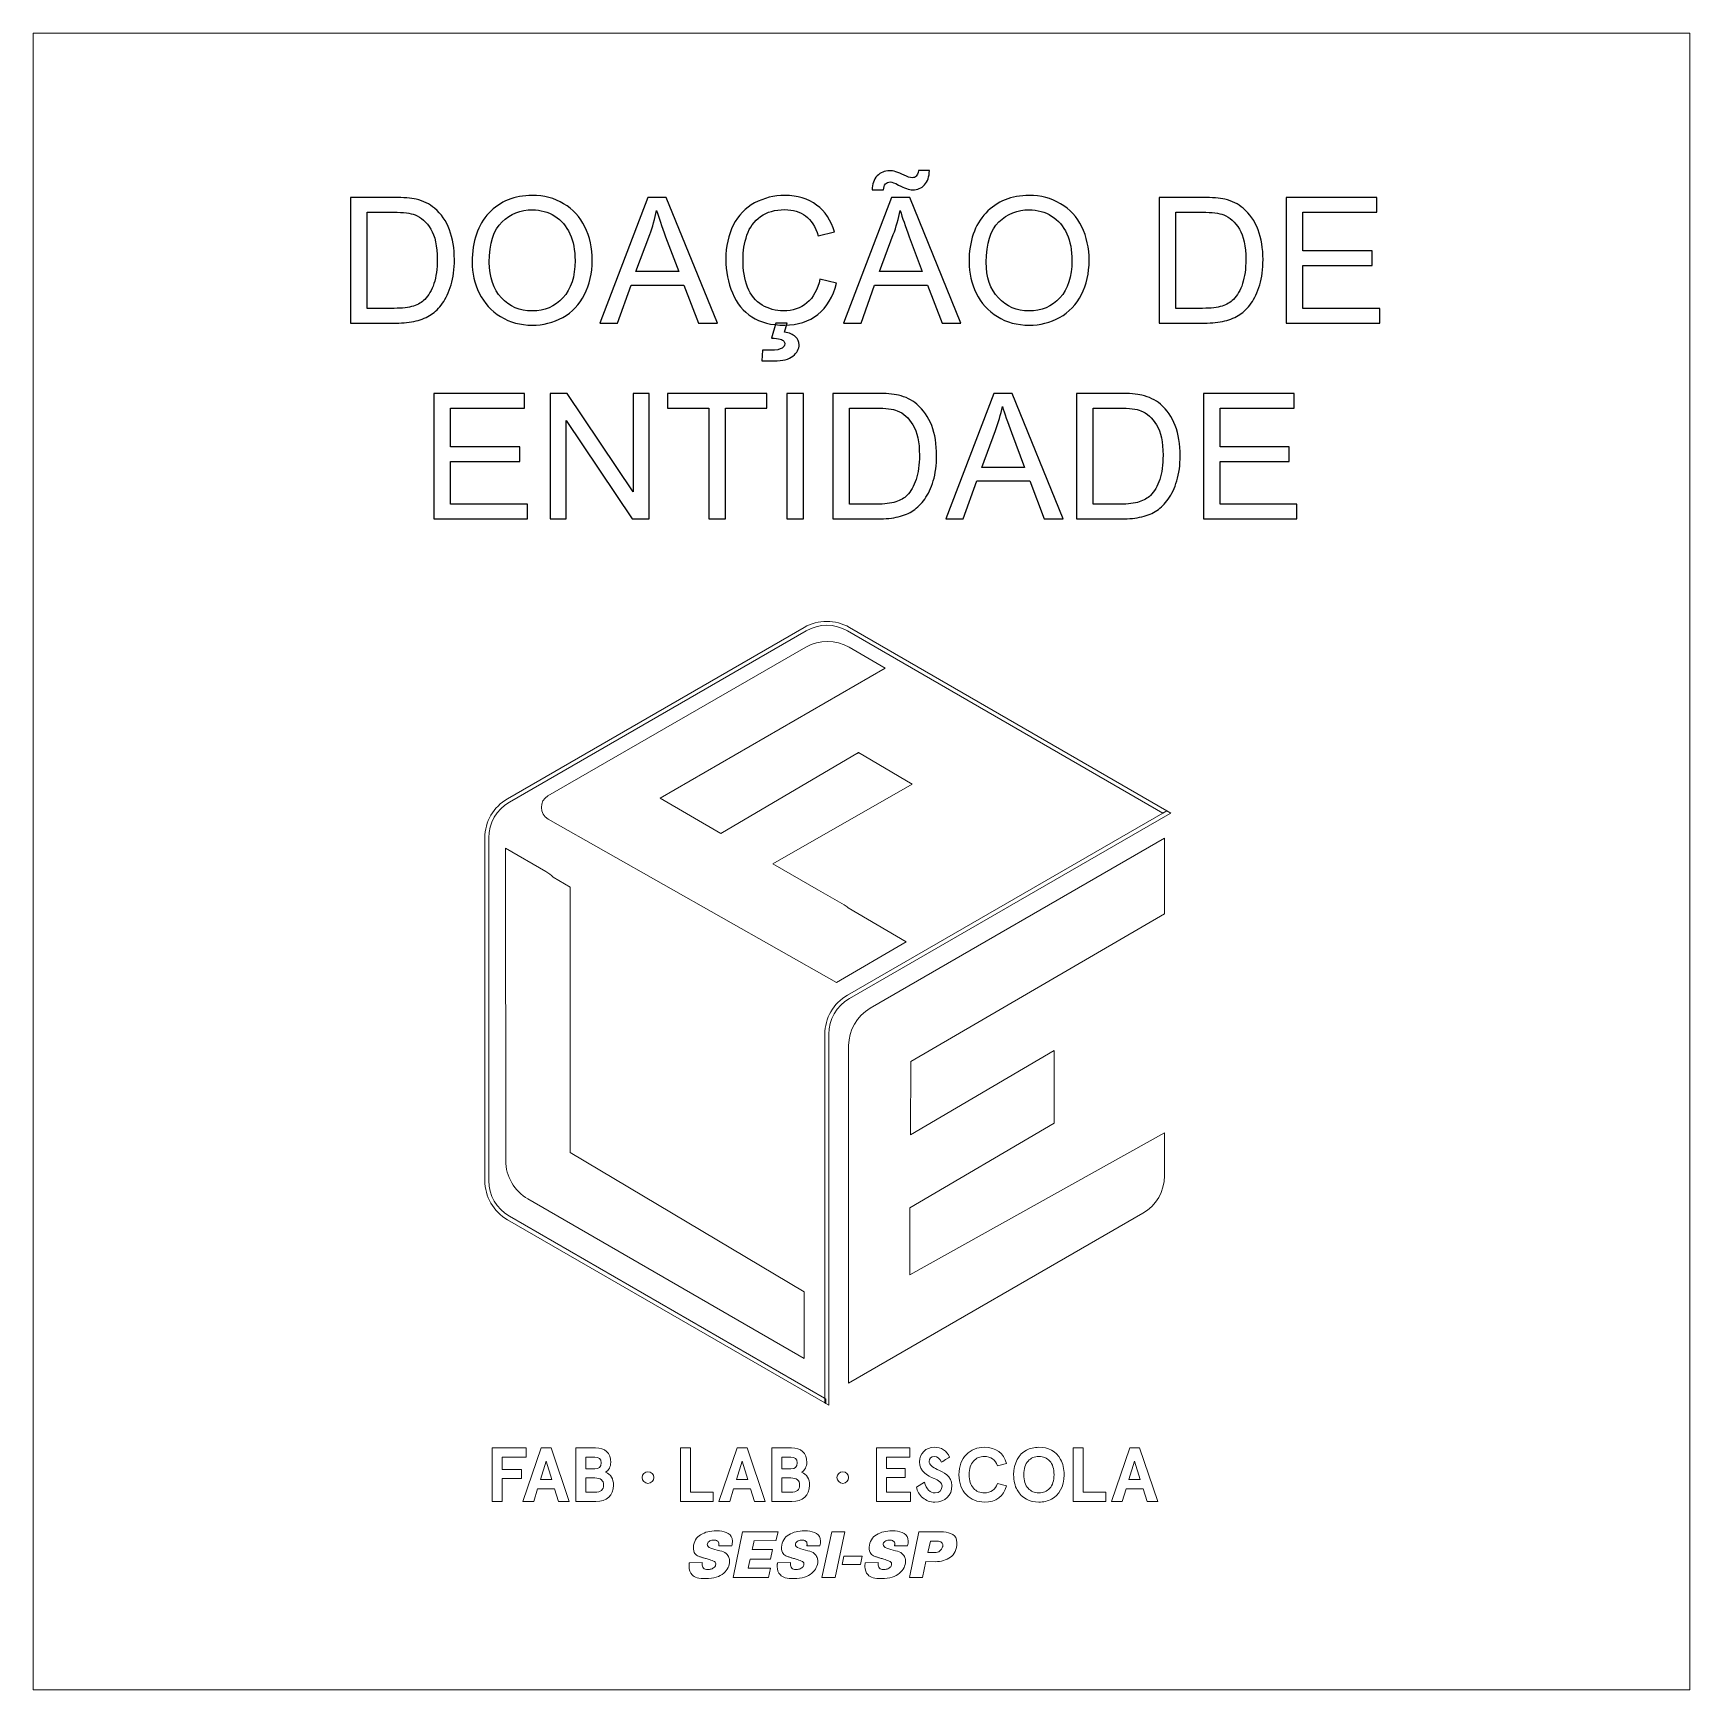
# Model space of a CAD drawing. Header units: millimetres. Extents: x -58.4 to 21.6, y 20.3 to 100.3.
import ezdxf

# ---------------------------------------------------------------- set-up
doc = ezdxf.new("R2010")
doc.units = ezdxf.units.MM
doc.header["$MEASUREMENT"] = 0
doc.layers.add('Camada 1', color=7, linetype='Continuous')

msp = doc.modelspace()

# ---------------------------------------------------------------- linework, layer by layer
at = {"layer": 'Camada 1', "color": 250, "lineweight": 20}
msp.add_lwpolyline([(-58.4193, 20.2811), (21.5807, 20.2811), (21.5807, 100.2811), (-58.4193, 100.2811), (-58.4193, 20.2811)], close=True, dxfattribs=at)
at = {"layer": 'Camada 1', "color": 250}
for points, knots in [([(-17.9, 92.7073), (-17.9029, 92.991), (-17.8238, 93.2167), (-17.6644, 93.3861), (-17.5077, 93.554), (-17.3059, 93.6387), (-17.0604, 93.6387), (-16.8897, 93.6387), (-16.6568, 93.5667), (-16.3633, 93.4214), (-16.201, 93.3409), (-16.0712, 93.3), (-15.9753, 93.3), (-15.8864, 93.3), (-15.8186, 93.324), (-15.7721, 93.372), (-15.7255, 93.4185), (-15.693, 93.5145), (-15.6733, 93.6556), (-15.6733, 93.6556), (-15.1399, 93.6556), (-15.1399, 93.6556), (-15.1484, 93.3423), (-15.2274, 93.1081), (-15.377, 92.9514), (-15.5265, 92.7948), (-15.7156, 92.7158), (-15.947, 92.7158), (-16.1192, 92.7158), (-16.3478, 92.7934), (-16.63, 92.9472), (-16.8149, 93.0474), (-16.9503, 93.0968), (-17.0364, 93.0968), (-17.1296, 93.0968), (-17.2058, 93.0643), (-17.2622, 92.998), (-17.3229, 92.9331), (-17.3525, 92.8357), (-17.3497, 92.7073), (-17.3497, 92.7073), (-17.9, 92.7073), (-17.9, 92.7073)], [0, 0, 0, 0, 0.0714286, 0.0714286, 0.0714286, 0.1428571, 0.1428571, 0.1428571, 0.2142857, 0.2142857, 0.2142857, 0.2857143, 0.2857143, 0.2857143, 0.3571429, 0.3571429, 0.3571429, 0.4285714, 0.4285714, 0.4285714, 0.5, 0.5, 0.5, 0.5714286, 0.5714286, 0.5714286, 0.6428571, 0.6428571, 0.6428571, 0.7142857, 0.7142857, 0.7142857, 0.7857143, 0.7857143, 0.7857143, 0.8571429, 0.8571429, 0.8571429, 0.9285714, 0.9285714, 0.9285714, 1, 1, 1, 1]), ([(-43.09, 86.2811), (-43.09, 86.2811), (-43.09, 92.3433), (-43.09, 92.3433), (-43.09, 92.3433), (-41.0015, 92.3433), (-41.0015, 92.3433), (-40.5302, 92.3433), (-40.1704, 92.315), (-39.922, 92.2572), (-39.5749, 92.1767), (-39.2785, 92.0314), (-39.033, 91.8226), (-38.7127, 91.5516), (-38.4742, 91.2073), (-38.3162, 90.7868), (-38.1567, 90.3663), (-38.0777, 89.8851), (-38.0777, 89.3446), (-38.0777, 88.8846), (-38.1313, 88.4768), (-38.2385, 88.1212), (-38.3458, 87.7656), (-38.4841, 87.4707), (-38.652, 87.2378), (-38.8213, 87.005), (-39.0048, 86.8216), (-39.2052, 86.6889), (-39.4041, 86.5549), (-39.6454, 86.4533), (-39.9277, 86.3841), (-40.2113, 86.315), (-40.5358, 86.2811), (-40.9027, 86.2811), (-40.9027, 86.2811), (-43.09, 86.2811), (-43.09, 86.2811)], [0, 0, 0, 0, 0.0833333, 0.0833333, 0.0833333, 0.1666667, 0.1666667, 0.1666667, 0.25, 0.25, 0.25, 0.3333333, 0.3333333, 0.3333333, 0.4166667, 0.4166667, 0.4166667, 0.5, 0.5, 0.5, 0.5833333, 0.5833333, 0.5833333, 0.6666667, 0.6666667, 0.6666667, 0.75, 0.75, 0.75, 0.8333333, 0.8333333, 0.8333333, 0.9166667, 0.9166667, 0.9166667, 1, 1, 1, 1]), ([(-37.2211, 89.2317), (-37.2211, 90.2365), (-36.9502, 91.0239), (-36.4097, 91.5925), (-35.8692, 92.1612), (-35.1722, 92.4449), (-34.317, 92.4449), (-33.7568, 92.4449), (-33.253, 92.3108), (-32.8029, 92.0441), (-32.3542, 91.7774), (-32.0113, 91.4049), (-31.7756, 90.9265), (-31.5399, 90.4495), (-31.4214, 89.9077), (-31.4214, 89.3023), (-31.4214, 88.6885), (-31.5456, 88.1381), (-31.7939, 87.6541), (-32.0423, 87.1687), (-32.3937, 86.8018), (-32.848, 86.5534), (-33.3038, 86.3037), (-33.7949, 86.1795), (-34.3213, 86.1795), (-34.8928, 86.1795), (-35.4022, 86.3178), (-35.8523, 86.593), (-36.3011, 86.8681), (-36.6425, 87.2435), (-36.874, 87.7204), (-37.1054, 88.196), (-37.2211, 88.6998), (-37.2211, 89.2317)], [0, 0, 0, 0, 0.0909091, 0.0909091, 0.0909091, 0.1818182, 0.1818182, 0.1818182, 0.2727273, 0.2727273, 0.2727273, 0.3636364, 0.3636364, 0.3636364, 0.4545455, 0.4545455, 0.4545455, 0.5454545, 0.5454545, 0.5454545, 0.6363636, 0.6363636, 0.6363636, 0.7272727, 0.7272727, 0.7272727, 0.8181818, 0.8181818, 0.8181818, 0.9090909, 0.9090909, 0.9090909, 1, 1, 1, 1]), ([(-31.0545, 86.2811), (-31.0545, 86.2811), (-28.729, 92.3433), (-28.729, 92.3433), (-28.729, 92.3433), (-27.847, 92.3433), (-27.847, 92.3433), (-27.847, 92.3433), (-25.379, 86.2811), (-25.379, 86.2811), (-25.379, 86.2811), (-26.292, 86.2811), (-26.292, 86.2811), (-26.292, 86.2811), (-26.9933, 88.1184), (-26.9933, 88.1184), (-26.9933, 88.1184), (-29.546, 88.1184), (-29.546, 88.1184), (-29.546, 88.1184), (-30.2036, 86.2811), (-30.2036, 86.2811), (-30.2036, 86.2811), (-31.0545, 86.2811), (-31.0545, 86.2811)], [0, 0, 0, 0, 0.125, 0.125, 0.125, 0.25, 0.25, 0.25, 0.375, 0.375, 0.375, 0.5, 0.5, 0.5, 0.625, 0.625, 0.625, 0.75, 0.75, 0.75, 0.875, 0.875, 0.875, 1, 1, 1, 1]), ([(-20.4245, 88.4077), (-20.4245, 88.4077), (-19.6202, 88.2045), (-19.6202, 88.2045), (-19.7881, 87.5455), (-20.0901, 87.0445), (-20.5261, 86.6988), (-20.9622, 86.3531), (-21.4956, 86.1795), (-22.1264, 86.1795), (-22.7783, 86.1795), (-23.3089, 86.3121), (-23.7181, 86.5788), (-24.1273, 86.8441), (-24.4378, 87.2294), (-24.6508, 87.7331), (-24.8639, 88.2383), (-24.9712, 88.7788), (-24.9712, 89.3573), (-24.9712, 89.9881), (-24.8512, 90.5384), (-24.6099, 91.0083), (-24.3686, 91.4782), (-24.0257, 91.8353), (-23.5812, 92.0794), (-23.1367, 92.3235), (-22.6471, 92.4449), (-22.1137, 92.4449), (-21.5069, 92.4449), (-20.9975, 92.291), (-20.5854, 91.982), (-20.172, 91.673), (-19.8841, 91.2398), (-19.7218, 90.681), (-19.7218, 90.681), (-20.5092, 90.4947), (-20.5092, 90.4947), (-20.6489, 90.935), (-20.8535, 91.2567), (-21.1202, 91.4571), (-21.3869, 91.6589), (-21.7228, 91.7591), (-22.1278, 91.7591), (-22.592, 91.7591), (-22.9815, 91.6476), (-23.2933, 91.4246), (-23.6052, 91.2017), (-23.8253, 90.9011), (-23.9509, 90.5257), (-24.0779, 90.149), (-24.1414, 89.7609), (-24.1414, 89.3616), (-24.1414, 88.8465), (-24.0666, 88.3964), (-23.9171, 88.0125), (-23.7675, 87.6273), (-23.5346, 87.3408), (-23.2186, 87.1503), (-22.9025, 86.9598), (-22.561, 86.8653), (-22.1927, 86.8653), (-21.7439, 86.8653), (-21.3658, 86.9951), (-21.0553, 87.2534), (-20.7449, 87.513), (-20.5346, 87.8968), (-20.4245, 88.4077)], [0, 0, 0, 0, 0.0454545, 0.0454545, 0.0454545, 0.0909091, 0.0909091, 0.0909091, 0.1363636, 0.1363636, 0.1363636, 0.1818182, 0.1818182, 0.1818182, 0.2272727, 0.2272727, 0.2272727, 0.2727273, 0.2727273, 0.2727273, 0.3181818, 0.3181818, 0.3181818, 0.3636364, 0.3636364, 0.3636364, 0.4090909, 0.4090909, 0.4090909, 0.4545455, 0.4545455, 0.4545455, 0.5, 0.5, 0.5, 0.5454545, 0.5454545, 0.5454545, 0.5909091, 0.5909091, 0.5909091, 0.6363636, 0.6363636, 0.6363636, 0.6818182, 0.6818182, 0.6818182, 0.7272727, 0.7272727, 0.7272727, 0.7727273, 0.7727273, 0.7727273, 0.8181818, 0.8181818, 0.8181818, 0.8636364, 0.8636364, 0.8636364, 0.9090909, 0.9090909, 0.9090909, 0.9545455, 0.9545455, 0.9545455, 1, 1, 1, 1]), ([(-19.2928, 86.2811), (-19.2928, 86.2811), (-16.9673, 92.3433), (-16.9673, 92.3433), (-16.9673, 92.3433), (-16.0853, 92.3433), (-16.0853, 92.3433), (-16.0853, 92.3433), (-13.6173, 86.2811), (-13.6173, 86.2811), (-13.6173, 86.2811), (-14.5303, 86.2811), (-14.5303, 86.2811), (-14.5303, 86.2811), (-15.2316, 88.1184), (-15.2316, 88.1184), (-15.2316, 88.1184), (-17.7843, 88.1184), (-17.7843, 88.1184), (-17.7843, 88.1184), (-18.4419, 86.2811), (-18.4419, 86.2811), (-18.4419, 86.2811), (-19.2928, 86.2811), (-19.2928, 86.2811)], [0, 0, 0, 0, 0.125, 0.125, 0.125, 0.25, 0.25, 0.25, 0.375, 0.375, 0.375, 0.5, 0.5, 0.5, 0.625, 0.625, 0.625, 0.75, 0.75, 0.75, 0.875, 0.875, 0.875, 1, 1, 1, 1]), ([(-13.2264, 89.2317), (-13.2264, 90.2365), (-12.9555, 91.0239), (-12.415, 91.5925), (-11.8745, 92.1612), (-11.1775, 92.4449), (-10.3223, 92.4449), (-9.7621, 92.4449), (-9.2583, 92.3108), (-8.8082, 92.0441), (-8.3595, 91.7774), (-8.0166, 91.4049), (-7.7809, 90.9265), (-7.5452, 90.4495), (-7.4267, 89.9077), (-7.4267, 89.3023), (-7.4267, 88.6885), (-7.5509, 88.1381), (-7.7992, 87.6541), (-8.0476, 87.1687), (-8.399, 86.8018), (-8.8533, 86.5534), (-9.3091, 86.3037), (-9.8002, 86.1795), (-10.3266, 86.1795), (-10.8981, 86.1795), (-11.4075, 86.3178), (-11.8576, 86.593), (-12.3064, 86.8681), (-12.6478, 87.2435), (-12.8793, 87.7204), (-13.1107, 88.196), (-13.2264, 88.6998), (-13.2264, 89.2317)], [0, 0, 0, 0, 0.0909091, 0.0909091, 0.0909091, 0.1818182, 0.1818182, 0.1818182, 0.2727273, 0.2727273, 0.2727273, 0.3636364, 0.3636364, 0.3636364, 0.4545455, 0.4545455, 0.4545455, 0.5454545, 0.5454545, 0.5454545, 0.6363636, 0.6363636, 0.6363636, 0.7272727, 0.7272727, 0.7272727, 0.8181818, 0.8181818, 0.8181818, 0.9090909, 0.9090909, 0.9090909, 1, 1, 1, 1]), ([(-4.0429, 86.2811), (-4.0429, 86.2811), (-4.0429, 92.3433), (-4.0429, 92.3433), (-4.0429, 92.3433), (-1.9544, 92.3433), (-1.9544, 92.3433), (-1.4831, 92.3433), (-1.1233, 92.315), (-0.8749, 92.2572), (-0.5278, 92.1767), (-0.2314, 92.0314), (0.0141, 91.8226), (0.3344, 91.5516), (0.5729, 91.2073), (0.7309, 90.7868), (0.8904, 90.3663), (0.9694, 89.8851), (0.9694, 89.3446), (0.9694, 88.8846), (0.9158, 88.4768), (0.8086, 88.1212), (0.7013, 87.7656), (0.563, 87.4707), (0.3951, 87.2378), (0.2258, 87.005), (0.0423, 86.8216), (-0.1581, 86.6889), (-0.357, 86.5549), (-0.5983, 86.4533), (-0.8806, 86.3841), (-1.1642, 86.315), (-1.4887, 86.2811), (-1.8556, 86.2811), (-1.8556, 86.2811), (-4.0429, 86.2811), (-4.0429, 86.2811)], [0, 0, 0, 0, 0.0833333, 0.0833333, 0.0833333, 0.1666667, 0.1666667, 0.1666667, 0.25, 0.25, 0.25, 0.3333333, 0.3333333, 0.3333333, 0.4166667, 0.4166667, 0.4166667, 0.5, 0.5, 0.5, 0.5833333, 0.5833333, 0.5833333, 0.6666667, 0.6666667, 0.6666667, 0.75, 0.75, 0.75, 0.8333333, 0.8333333, 0.8333333, 0.9166667, 0.9166667, 0.9166667, 1, 1, 1, 1]), ([(2.0885, 86.2811), (2.0885, 86.2811), (2.0885, 92.3433), (2.0885, 92.3433), (2.0885, 92.3433), (6.4658, 92.3433), (6.4658, 92.3433), (6.4658, 92.3433), (6.4658, 91.6321), (6.4658, 91.6321), (6.4658, 91.6321), (2.8928, 91.6321), (2.8928, 91.6321), (2.8928, 91.6321), (2.8928, 89.7694), (2.8928, 89.7694), (2.8928, 89.7694), (6.2372, 89.7694), (6.2372, 89.7694), (6.2372, 89.7694), (6.2372, 89.0582), (6.2372, 89.0582), (6.2372, 89.0582), (2.8928, 89.0582), (2.8928, 89.0582), (2.8928, 89.0582), (2.8928, 86.9923), (2.8928, 86.9923), (2.8928, 86.9923), (6.6097, 86.9923), (6.6097, 86.9923), (6.6097, 86.9923), (6.6097, 86.2811), (6.6097, 86.2811), (6.6097, 86.2811), (2.0885, 86.2811), (2.0885, 86.2811)], [0, 0, 0, 0, 0.0833333, 0.0833333, 0.0833333, 0.1666667, 0.1666667, 0.1666667, 0.25, 0.25, 0.25, 0.3333333, 0.3333333, 0.3333333, 0.4166667, 0.4166667, 0.4166667, 0.5, 0.5, 0.5, 0.5833333, 0.5833333, 0.5833333, 0.6666667, 0.6666667, 0.6666667, 0.75, 0.75, 0.75, 0.8333333, 0.8333333, 0.8333333, 0.9166667, 0.9166667, 0.9166667, 1, 1, 1, 1]), ([(-42.2856, 86.9923), (-42.2856, 86.9923), (-40.993, 86.9923), (-40.993, 86.9923), (-40.5937, 86.9923), (-40.2804, 87.029), (-40.0532, 87.1038), (-39.8261, 87.1786), (-39.6454, 87.283), (-39.51, 87.4185), (-39.3209, 87.609), (-39.1727, 87.8658), (-39.0669, 88.1875), (-38.961, 88.5093), (-38.9074, 88.8987), (-38.9074, 89.3573), (-38.9074, 89.9923), (-39.0118, 90.4806), (-39.2193, 90.8221), (-39.4267, 91.1636), (-39.6793, 91.3922), (-39.977, 91.5079), (-40.1915, 91.5911), (-40.5373, 91.6321), (-41.0142, 91.6321), (-41.0142, 91.6321), (-42.2856, 91.6321), (-42.2856, 91.6321), (-42.2856, 91.6321), (-42.2856, 86.9923), (-42.2856, 86.9923)], [0, 0, 0, 0, 0.1, 0.1, 0.1, 0.2, 0.2, 0.2, 0.3, 0.3, 0.3, 0.4, 0.4, 0.4, 0.5, 0.5, 0.5, 0.6, 0.6, 0.6, 0.7, 0.7, 0.7, 0.8, 0.8, 0.8, 0.9, 0.9, 0.9, 1, 1, 1, 1]), ([(-36.3914, 89.2176), (-36.3914, 88.4881), (-36.1952, 87.9138), (-35.8029, 87.4947), (-35.4106, 87.0756), (-34.9182, 86.8653), (-34.3255, 86.8653), (-33.7215, 86.8653), (-33.2262, 87.077), (-32.8353, 87.5003), (-32.4459, 87.9236), (-32.2511, 88.5248), (-32.2511, 89.3037), (-32.2511, 89.7962), (-32.3344, 90.2266), (-32.5009, 90.5935), (-32.6674, 90.9604), (-32.9115, 91.2454), (-33.2319, 91.4472), (-33.5536, 91.649), (-33.9134, 91.7506), (-34.3128, 91.7506), (-34.8801, 91.7506), (-35.3683, 91.5559), (-35.7775, 91.1664), (-36.1867, 90.7769), (-36.3914, 90.1278), (-36.3914, 89.2176)], [0, 0, 0, 0, 0.1111111, 0.1111111, 0.1111111, 0.2222222, 0.2222222, 0.2222222, 0.3333333, 0.3333333, 0.3333333, 0.4444444, 0.4444444, 0.4444444, 0.5555556, 0.5555556, 0.5555556, 0.6666667, 0.6666667, 0.6666667, 0.7777778, 0.7777778, 0.7777778, 0.8888889, 0.8888889, 0.8888889, 1, 1, 1, 1]), ([(-29.3104, 88.7703), (-29.3104, 88.7703), (-27.2445, 88.7703), (-27.2445, 88.7703), (-27.2445, 88.7703), (-27.8767, 90.4509), (-27.8767, 90.4509), (-28.0672, 90.9618), (-28.2111, 91.3837), (-28.3113, 91.7167), (-28.3945, 91.3216), (-28.506, 90.9336), (-28.6457, 90.5497), (-28.6457, 90.5497), (-29.3104, 88.7703), (-29.3104, 88.7703)], [0, 0, 0, 0, 0.2, 0.2, 0.2, 0.4, 0.4, 0.4, 0.6, 0.6, 0.6, 0.8, 0.8, 0.8, 1, 1, 1, 1]), ([(-17.5487, 88.7703), (-17.5487, 88.7703), (-15.4828, 88.7703), (-15.4828, 88.7703), (-15.4828, 88.7703), (-16.115, 90.4509), (-16.115, 90.4509), (-16.3055, 90.9618), (-16.4494, 91.3837), (-16.5496, 91.7167), (-16.6328, 91.3216), (-16.7443, 90.9336), (-16.884, 90.5497), (-16.884, 90.5497), (-17.5487, 88.7703), (-17.5487, 88.7703)], [0, 0, 0, 0, 0.2, 0.2, 0.2, 0.4, 0.4, 0.4, 0.6, 0.6, 0.6, 0.8, 0.8, 0.8, 1, 1, 1, 1]), ([(-12.3967, 89.2176), (-12.3967, 88.4881), (-12.2005, 87.9138), (-11.8082, 87.4947), (-11.4159, 87.0756), (-10.9235, 86.8653), (-10.3308, 86.8653), (-9.7268, 86.8653), (-9.2315, 87.077), (-8.8406, 87.5003), (-8.4512, 87.9236), (-8.2564, 88.5248), (-8.2564, 89.3037), (-8.2564, 89.7962), (-8.3397, 90.2266), (-8.5062, 90.5935), (-8.6727, 90.9604), (-8.9168, 91.2454), (-9.2372, 91.4472), (-9.5589, 91.649), (-9.9187, 91.7506), (-10.3181, 91.7506), (-10.8854, 91.7506), (-11.3736, 91.5559), (-11.7828, 91.1664), (-12.192, 90.7769), (-12.3967, 90.1278), (-12.3967, 89.2176)], [0, 0, 0, 0, 0.1111111, 0.1111111, 0.1111111, 0.2222222, 0.2222222, 0.2222222, 0.3333333, 0.3333333, 0.3333333, 0.4444444, 0.4444444, 0.4444444, 0.5555556, 0.5555556, 0.5555556, 0.6666667, 0.6666667, 0.6666667, 0.7777778, 0.7777778, 0.7777778, 0.8888889, 0.8888889, 0.8888889, 1, 1, 1, 1]), ([(-3.2385, 86.9923), (-3.2385, 86.9923), (-1.9459, 86.9923), (-1.9459, 86.9923), (-1.5466, 86.9923), (-1.2333, 87.029), (-1.0061, 87.1038), (-0.779, 87.1786), (-0.5983, 87.283), (-0.4629, 87.4185), (-0.2738, 87.609), (-0.1256, 87.8658), (-0.0198, 88.1875), (0.0861, 88.5093), (0.1397, 88.8987), (0.1397, 89.3573), (0.1397, 89.9923), (0.0353, 90.4806), (-0.1722, 90.8221), (-0.3796, 91.1636), (-0.6322, 91.3922), (-0.9299, 91.5079), (-1.1444, 91.5911), (-1.4902, 91.6321), (-1.9671, 91.6321), (-1.9671, 91.6321), (-3.2385, 91.6321), (-3.2385, 91.6321), (-3.2385, 91.6321), (-3.2385, 86.9923), (-3.2385, 86.9923)], [0, 0, 0, 0, 0.1, 0.1, 0.1, 0.2, 0.2, 0.2, 0.3, 0.3, 0.3, 0.4, 0.4, 0.4, 0.5, 0.5, 0.5, 0.6, 0.6, 0.6, 0.7, 0.7, 0.7, 0.8, 0.8, 0.8, 0.9, 0.9, 0.9, 1, 1, 1, 1]), ([(-22.7726, 85.553), (-22.7726, 85.553), (-22.5582, 86.2811), (-22.5582, 86.2811), (-22.5582, 86.2811), (-22.0078, 86.2811), (-22.0078, 86.2811), (-22.0078, 86.2811), (-22.1447, 85.8408), (-22.1447, 85.8408), (-21.909, 85.8126), (-21.7312, 85.7406), (-21.6113, 85.6235), (-21.4914, 85.5078), (-21.4321, 85.378), (-21.4321, 85.2355), (-21.4321, 85.0294), (-21.5323, 84.8474), (-21.7327, 84.6894), (-21.9316, 84.5313), (-22.2336, 84.4523), (-22.6358, 84.4523), (-22.863, 84.4523), (-23.0633, 84.4523), (-23.2355, 84.4523), (-23.2355, 84.4523), (-23.1932, 84.9772), (-23.1932, 84.9772), (-23.0139, 84.9716), (-22.8841, 84.9688), (-22.7995, 84.9688), (-22.5384, 84.9688), (-22.3535, 85.004), (-22.2477, 85.076), (-22.1673, 85.131), (-22.1264, 85.1974), (-22.1264, 85.2778), (-22.1264, 85.3272), (-22.1419, 85.3709), (-22.1743, 85.409), (-22.2054, 85.4471), (-22.2632, 85.481), (-22.3479, 85.5078), (-22.434, 85.5346), (-22.5751, 85.5501), (-22.7726, 85.553)], [0, 0, 0, 0, 0.0666667, 0.0666667, 0.0666667, 0.1333333, 0.1333333, 0.1333333, 0.2, 0.2, 0.2, 0.2666667, 0.2666667, 0.2666667, 0.3333333, 0.3333333, 0.3333333, 0.4, 0.4, 0.4, 0.4666667, 0.4666667, 0.4666667, 0.5333333, 0.5333333, 0.5333333, 0.6, 0.6, 0.6, 0.6666667, 0.6666667, 0.6666667, 0.7333333, 0.7333333, 0.7333333, 0.8, 0.8, 0.8, 0.8666667, 0.8666667, 0.8666667, 0.9333333, 0.9333333, 0.9333333, 1, 1, 1, 1]), ([(-39.0732, 76.8224), (-39.0732, 76.8224), (-39.0732, 82.8846), (-39.0732, 82.8846), (-39.0732, 82.8846), (-34.6959, 82.8846), (-34.6959, 82.8846), (-34.6959, 82.8846), (-34.6959, 82.1734), (-34.6959, 82.1734), (-34.6959, 82.1734), (-38.2689, 82.1734), (-38.2689, 82.1734), (-38.2689, 82.1734), (-38.2689, 80.3107), (-38.2689, 80.3107), (-38.2689, 80.3107), (-34.9245, 80.3107), (-34.9245, 80.3107), (-34.9245, 80.3107), (-34.9245, 79.5995), (-34.9245, 79.5995), (-34.9245, 79.5995), (-38.2689, 79.5995), (-38.2689, 79.5995), (-38.2689, 79.5995), (-38.2689, 77.5336), (-38.2689, 77.5336), (-38.2689, 77.5336), (-34.552, 77.5336), (-34.552, 77.5336), (-34.552, 77.5336), (-34.552, 76.8224), (-34.552, 76.8224), (-34.552, 76.8224), (-39.0732, 76.8224), (-39.0732, 76.8224)], [0, 0, 0, 0, 0.0833333, 0.0833333, 0.0833333, 0.1666667, 0.1666667, 0.1666667, 0.25, 0.25, 0.25, 0.3333333, 0.3333333, 0.3333333, 0.4166667, 0.4166667, 0.4166667, 0.5, 0.5, 0.5, 0.5833333, 0.5833333, 0.5833333, 0.6666667, 0.6666667, 0.6666667, 0.75, 0.75, 0.75, 0.8333333, 0.8333333, 0.8333333, 0.9166667, 0.9166667, 0.9166667, 1, 1, 1, 1]), ([(-33.4513, 76.8224), (-33.4513, 76.8224), (-33.4513, 82.8846), (-33.4513, 82.8846), (-33.4513, 82.8846), (-32.6272, 82.8846), (-32.6272, 82.8846), (-32.6272, 82.8846), (-29.4466, 78.1263), (-29.4466, 78.1263), (-29.4466, 78.1263), (-29.4466, 82.8846), (-29.4466, 82.8846), (-29.4466, 82.8846), (-28.6761, 82.8846), (-28.6761, 82.8846), (-28.6761, 82.8846), (-28.6761, 76.8224), (-28.6761, 76.8224), (-28.6761, 76.8224), (-29.5002, 76.8224), (-29.5002, 76.8224), (-29.5002, 76.8224), (-32.6809, 81.5807), (-32.6809, 81.5807), (-32.6809, 81.5807), (-32.6809, 76.8224), (-32.6809, 76.8224), (-32.6809, 76.8224), (-33.4513, 76.8224), (-33.4513, 76.8224)], [0, 0, 0, 0, 0.1, 0.1, 0.1, 0.2, 0.2, 0.2, 0.3, 0.3, 0.3, 0.4, 0.4, 0.4, 0.5, 0.5, 0.5, 0.6, 0.6, 0.6, 0.7, 0.7, 0.7, 0.8, 0.8, 0.8, 0.9, 0.9, 0.9, 1, 1, 1, 1]), ([(-25.7875, 76.8224), (-25.7875, 76.8224), (-25.7875, 82.1734), (-25.7875, 82.1734), (-25.7875, 82.1734), (-27.7857, 82.1734), (-27.7857, 82.1734), (-27.7857, 82.1734), (-27.7857, 82.8846), (-27.7857, 82.8846), (-27.7857, 82.8846), (-22.985, 82.8846), (-22.985, 82.8846), (-22.985, 82.8846), (-22.985, 82.1734), (-22.985, 82.1734), (-22.985, 82.1734), (-24.9832, 82.1734), (-24.9832, 82.1734), (-24.9832, 82.1734), (-24.9832, 76.8224), (-24.9832, 76.8224), (-24.9832, 76.8224), (-25.7875, 76.8224), (-25.7875, 76.8224)], [0, 0, 0, 0, 0.125, 0.125, 0.125, 0.25, 0.25, 0.25, 0.375, 0.375, 0.375, 0.5, 0.5, 0.5, 0.625, 0.625, 0.625, 0.75, 0.75, 0.75, 0.875, 0.875, 0.875, 1, 1, 1, 1]), ([(-22.0213, 76.8224), (-22.0213, 76.8224), (-22.0213, 82.8846), (-22.0213, 82.8846), (-22.0213, 82.8846), (-21.217, 82.8846), (-21.217, 82.8846), (-21.217, 82.8846), (-21.217, 76.8224), (-21.217, 76.8224), (-21.217, 76.8224), (-22.0213, 76.8224), (-22.0213, 76.8224)], [0, 0, 0, 0, 0.25, 0.25, 0.25, 0.5, 0.5, 0.5, 0.75, 0.75, 0.75, 1, 1, 1, 1]), ([(-19.8045, 76.8224), (-19.8045, 76.8224), (-19.8045, 82.8846), (-19.8045, 82.8846), (-19.8045, 82.8846), (-17.716, 82.8846), (-17.716, 82.8846), (-17.2447, 82.8846), (-16.8849, 82.8563), (-16.6365, 82.7985), (-16.2894, 82.718), (-15.993, 82.5727), (-15.7475, 82.3639), (-15.4272, 82.0929), (-15.1887, 81.7486), (-15.0307, 81.3281), (-14.8712, 80.9076), (-14.7922, 80.4264), (-14.7922, 79.8859), (-14.7922, 79.4259), (-14.8458, 79.0181), (-14.953, 78.6625), (-15.0603, 78.3069), (-15.1986, 78.012), (-15.3665, 77.7791), (-15.5358, 77.5463), (-15.7193, 77.3629), (-15.9197, 77.2302), (-16.1186, 77.0962), (-16.3599, 76.9946), (-16.6422, 76.9254), (-16.9258, 76.8563), (-17.2503, 76.8224), (-17.6172, 76.8224), (-17.6172, 76.8224), (-19.8045, 76.8224), (-19.8045, 76.8224)], [0, 0, 0, 0, 0.0833333, 0.0833333, 0.0833333, 0.1666667, 0.1666667, 0.1666667, 0.25, 0.25, 0.25, 0.3333333, 0.3333333, 0.3333333, 0.4166667, 0.4166667, 0.4166667, 0.5, 0.5, 0.5, 0.5833333, 0.5833333, 0.5833333, 0.6666667, 0.6666667, 0.6666667, 0.75, 0.75, 0.75, 0.8333333, 0.8333333, 0.8333333, 0.9166667, 0.9166667, 0.9166667, 1, 1, 1, 1]), ([(-14.3547, 76.8224), (-14.3547, 76.8224), (-12.0292, 82.8846), (-12.0292, 82.8846), (-12.0292, 82.8846), (-11.1472, 82.8846), (-11.1472, 82.8846), (-11.1472, 82.8846), (-8.6792, 76.8224), (-8.6792, 76.8224), (-8.6792, 76.8224), (-9.5922, 76.8224), (-9.5922, 76.8224), (-9.5922, 76.8224), (-10.2935, 78.6597), (-10.2935, 78.6597), (-10.2935, 78.6597), (-12.8462, 78.6597), (-12.8462, 78.6597), (-12.8462, 78.6597), (-13.5038, 76.8224), (-13.5038, 76.8224), (-13.5038, 76.8224), (-14.3547, 76.8224), (-14.3547, 76.8224)], [0, 0, 0, 0, 0.125, 0.125, 0.125, 0.25, 0.25, 0.25, 0.375, 0.375, 0.375, 0.5, 0.5, 0.5, 0.625, 0.625, 0.625, 0.75, 0.75, 0.75, 0.875, 0.875, 0.875, 1, 1, 1, 1]), ([(-8.0428, 76.8224), (-8.0428, 76.8224), (-8.0428, 82.8846), (-8.0428, 82.8846), (-8.0428, 82.8846), (-5.9543, 82.8846), (-5.9543, 82.8846), (-5.483, 82.8846), (-5.1232, 82.8563), (-4.8748, 82.7985), (-4.5277, 82.718), (-4.2313, 82.5727), (-3.9858, 82.3639), (-3.6655, 82.0929), (-3.427, 81.7486), (-3.269, 81.3281), (-3.1095, 80.9076), (-3.0305, 80.4264), (-3.0305, 79.8859), (-3.0305, 79.4259), (-3.0841, 79.0181), (-3.1913, 78.6625), (-3.2986, 78.3069), (-3.4369, 78.012), (-3.6048, 77.7791), (-3.7741, 77.5463), (-3.9576, 77.3629), (-4.158, 77.2302), (-4.3569, 77.0962), (-4.5982, 76.9946), (-4.8805, 76.9254), (-5.1641, 76.8563), (-5.4886, 76.8224), (-5.8555, 76.8224), (-5.8555, 76.8224), (-8.0428, 76.8224), (-8.0428, 76.8224)], [0, 0, 0, 0, 0.0833333, 0.0833333, 0.0833333, 0.1666667, 0.1666667, 0.1666667, 0.25, 0.25, 0.25, 0.3333333, 0.3333333, 0.3333333, 0.4166667, 0.4166667, 0.4166667, 0.5, 0.5, 0.5, 0.5833333, 0.5833333, 0.5833333, 0.6666667, 0.6666667, 0.6666667, 0.75, 0.75, 0.75, 0.8333333, 0.8333333, 0.8333333, 0.9166667, 0.9166667, 0.9166667, 1, 1, 1, 1]), ([(-1.9114, 76.8224), (-1.9114, 76.8224), (-1.9114, 82.8846), (-1.9114, 82.8846), (-1.9114, 82.8846), (2.4659, 82.8846), (2.4659, 82.8846), (2.4659, 82.8846), (2.4659, 82.1734), (2.4659, 82.1734), (2.4659, 82.1734), (-1.1071, 82.1734), (-1.1071, 82.1734), (-1.1071, 82.1734), (-1.1071, 80.3107), (-1.1071, 80.3107), (-1.1071, 80.3107), (2.2373, 80.3107), (2.2373, 80.3107), (2.2373, 80.3107), (2.2373, 79.5995), (2.2373, 79.5995), (2.2373, 79.5995), (-1.1071, 79.5995), (-1.1071, 79.5995), (-1.1071, 79.5995), (-1.1071, 77.5336), (-1.1071, 77.5336), (-1.1071, 77.5336), (2.6098, 77.5336), (2.6098, 77.5336), (2.6098, 77.5336), (2.6098, 76.8224), (2.6098, 76.8224), (2.6098, 76.8224), (-1.9114, 76.8224), (-1.9114, 76.8224)], [0, 0, 0, 0, 0.0833333, 0.0833333, 0.0833333, 0.1666667, 0.1666667, 0.1666667, 0.25, 0.25, 0.25, 0.3333333, 0.3333333, 0.3333333, 0.4166667, 0.4166667, 0.4166667, 0.5, 0.5, 0.5, 0.5833333, 0.5833333, 0.5833333, 0.6666667, 0.6666667, 0.6666667, 0.75, 0.75, 0.75, 0.8333333, 0.8333333, 0.8333333, 0.9166667, 0.9166667, 0.9166667, 1, 1, 1, 1]), ([(-19.0001, 77.5336), (-19.0001, 77.5336), (-17.7075, 77.5336), (-17.7075, 77.5336), (-17.3082, 77.5336), (-16.9949, 77.5703), (-16.7677, 77.6451), (-16.5406, 77.7199), (-16.3599, 77.8243), (-16.2245, 77.9598), (-16.0354, 78.1503), (-15.8872, 78.4071), (-15.7814, 78.7288), (-15.6755, 79.0506), (-15.6219, 79.44), (-15.6219, 79.8986), (-15.6219, 80.5336), (-15.7263, 81.0219), (-15.9338, 81.3634), (-16.1412, 81.7049), (-16.3938, 81.9335), (-16.6915, 82.0492), (-16.906, 82.1324), (-17.2518, 82.1734), (-17.7287, 82.1734), (-17.7287, 82.1734), (-19.0001, 82.1734), (-19.0001, 82.1734), (-19.0001, 82.1734), (-19.0001, 77.5336), (-19.0001, 77.5336)], [0, 0, 0, 0, 0.1, 0.1, 0.1, 0.2, 0.2, 0.2, 0.3, 0.3, 0.3, 0.4, 0.4, 0.4, 0.5, 0.5, 0.5, 0.6, 0.6, 0.6, 0.7, 0.7, 0.7, 0.8, 0.8, 0.8, 0.9, 0.9, 0.9, 1, 1, 1, 1]), ([(-12.6106, 79.3116), (-12.6106, 79.3116), (-10.5447, 79.3116), (-10.5447, 79.3116), (-10.5447, 79.3116), (-11.1769, 80.9922), (-11.1769, 80.9922), (-11.3674, 81.5031), (-11.5113, 81.925), (-11.6115, 82.258), (-11.6947, 81.8629), (-11.8062, 81.4749), (-11.9459, 81.091), (-11.9459, 81.091), (-12.6106, 79.3116), (-12.6106, 79.3116)], [0, 0, 0, 0, 0.2, 0.2, 0.2, 0.4, 0.4, 0.4, 0.6, 0.6, 0.6, 0.8, 0.8, 0.8, 1, 1, 1, 1]), ([(-7.2384, 77.5336), (-7.2384, 77.5336), (-5.9458, 77.5336), (-5.9458, 77.5336), (-5.5465, 77.5336), (-5.2332, 77.5703), (-5.006, 77.6451), (-4.7789, 77.7199), (-4.5982, 77.8243), (-4.4628, 77.9598), (-4.2737, 78.1503), (-4.1255, 78.4071), (-4.0197, 78.7288), (-3.9138, 79.0506), (-3.8602, 79.44), (-3.8602, 79.8986), (-3.8602, 80.5336), (-3.9646, 81.0219), (-4.1721, 81.3634), (-4.3795, 81.7049), (-4.6321, 81.9335), (-4.9298, 82.0492), (-5.1443, 82.1324), (-5.4901, 82.1734), (-5.967, 82.1734), (-5.967, 82.1734), (-7.2384, 82.1734), (-7.2384, 82.1734), (-7.2384, 82.1734), (-7.2384, 77.5336), (-7.2384, 77.5336)], [0, 0, 0, 0, 0.1, 0.1, 0.1, 0.2, 0.2, 0.2, 0.3, 0.3, 0.3, 0.4, 0.4, 0.4, 0.5, 0.5, 0.5, 0.6, 0.6, 0.6, 0.7, 0.7, 0.7, 0.8, 0.8, 0.8, 0.9, 0.9, 0.9, 1, 1, 1, 1])]:
    msp.add_open_spline(points, degree=3, knots=knots, dxfattribs=at)
at = {"layer": 'Camada 1', "color": 140, "lineweight": 9}
msp.add_open_spline([(-20.1418, 34.1066), (-20.1418, 34.1066), (-20.192, 34.1372), (-20.192, 34.1372), (-20.192, 34.1372), (-20.192, 34.1372), (-20.192, 34.1372), (-20.192, 34.1372), (-35.5172, 42.9859), (-35.5172, 42.9859), (-35.5172, 42.9859), (-35.5172, 42.9859), (-35.5172, 42.9859), (-36.1907, 43.3744), (-36.6083, 44.0982), (-36.6083, 44.8745), (-36.6083, 44.8745), (-36.6083, 44.8745), (-36.6083, 44.8745), (-36.6083, 44.8745), (-36.6083, 61.4226), (-36.6083, 61.4226), (-36.6083, 61.4226), (-36.6083, 61.4226), (-36.6083, 61.4226), (-36.6083, 62.1989), (-36.1907, 62.9219), (-35.5172, 63.3104), (-35.5172, 63.3104), (-35.5172, 63.3104), (-35.5172, 63.3112), (-35.5172, 63.3112), (-21.1873, 71.5853), (-21.1873, 71.5853), (-21.1873, 71.5853), (-21.1873, 71.5853), (-21.1873, 71.5853), (-20.5146, 71.9722), (-19.6794, 71.9738), (-19.0067, 71.5853), (-19.0067, 71.5853), (-19.0067, 71.5853), (-19.0067, 71.5853), (-19.0067, 71.5853), (-3.6721, 62.7319), (-3.6721, 62.7319), (-3.6721, 62.7319), (-3.6721, 62.7319), (-3.6721, 62.7319), (-3.6721, 62.7319), (-3.8628, 62.6228), (-3.8628, 62.6228), (-3.8628, 62.6228), (-3.8628, 62.6228), (-3.8628, 62.6228), (-3.8628, 62.6228), (-19.1025, 71.4204), (-19.1025, 71.4204), (-19.1025, 71.4204), (-19.1025, 71.4212), (-19.1025, 71.4212), (-19.7163, 71.7752), (-20.4785, 71.7744), (-21.0923, 71.4204), (-21.0923, 71.4204), (-21.0923, 71.4204), (-21.0923, 71.4204), (-21.0923, 71.4204), (-35.423, 63.1463), (-35.423, 63.1463), (-35.423, 63.1463), (-35.423, 63.1463), (-35.423, 63.1463), (-36.0368, 62.7923), (-36.4199, 62.1314), (-36.4199, 61.4226), (-36.4199, 61.4226), (-36.4199, 61.4226), (-36.4199, 61.4226), (-36.4199, 61.4226), (-36.4199, 44.8745), (-36.4199, 44.8745), (-36.4199, 44.8745), (-36.4199, 44.8745), (-36.4199, 44.8745), (-36.4199, 44.1657), (-36.0368, 43.5047), (-35.423, 43.1507), (-35.423, 43.1507), (-35.423, 43.1507), (-35.423, 43.1507), (-35.423, 43.1507), (-20.2069, 34.3657), (-20.2069, 34.3657), (-20.2069, 34.3657), (-20.2069, 34.3657), (-20.2069, 34.3657), (-20.2069, 34.3657), (-20.192, 34.3562), (-20.192, 34.3562), (-20.192, 34.3562), (-20.192, 34.3562), (-20.192, 34.3562), (-20.192, 34.3562), (-20.1394, 34.3264), (-20.1394, 34.3264), (-20.1394, 34.3264), (-20.1394, 34.3264), (-20.1394, 34.3264), (-20.1394, 34.3264), (-20.1418, 34.1066), (-20.1418, 34.1066)], degree=3, knots=[0, 0, 0, 0, 0.027027, 0.027027, 0.027027, 0.0540541, 0.0540541, 0.0540541, 0.0810811, 0.0810811, 0.0810811, 0.1081081, 0.1081081, 0.1081081, 0.1351351, 0.1351351, 0.1351351, 0.1621622, 0.1621622, 0.1621622, 0.1891892, 0.1891892, 0.1891892, 0.2162162, 0.2162162, 0.2162162, 0.2432432, 0.2432432, 0.2432432, 0.2702703, 0.2702703, 0.2702703, 0.2972973, 0.2972973, 0.2972973, 0.3243243, 0.3243243, 0.3243243, 0.3513514, 0.3513514, 0.3513514, 0.3783784, 0.3783784, 0.3783784, 0.4054054, 0.4054054, 0.4054054, 0.4324324, 0.4324324, 0.4324324, 0.4594595, 0.4594595, 0.4594595, 0.4864865, 0.4864865, 0.4864865, 0.5135135, 0.5135135, 0.5135135, 0.5405405, 0.5405405, 0.5405405, 0.5675676, 0.5675676, 0.5675676, 0.5945946, 0.5945946, 0.5945946, 0.6216216, 0.6216216, 0.6216216, 0.6486486, 0.6486486, 0.6486486, 0.6756757, 0.6756757, 0.6756757, 0.7027027, 0.7027027, 0.7027027, 0.7297297, 0.7297297, 0.7297297, 0.7567568, 0.7567568, 0.7567568, 0.7837838, 0.7837838, 0.7837838, 0.8108108, 0.8108108, 0.8108108, 0.8378378, 0.8378378, 0.8378378, 0.8648649, 0.8648649, 0.8648649, 0.8918919, 0.8918919, 0.8918919, 0.9189189, 0.9189189, 0.9189189, 0.9459459, 0.9459459, 0.9459459, 0.972973, 0.972973, 0.972973, 1, 1, 1, 1], dxfattribs=at)
at = {"layer": 'Camada 1', "color": 240, "lineweight": 9}
for points, knots in [([(-19.2618, 58.1879), (-19.2618, 58.1879), (-20.4997, 58.9029), (-20.4997, 58.9029), (-20.4997, 58.9029), (-20.4997, 58.9029), (-20.4997, 58.9029), (-20.4997, 58.9029), (-20.502, 58.9045), (-20.502, 58.9045), (-20.502, 58.9045), (-20.502, 58.9045), (-20.502, 58.9045), (-20.502, 58.9045), (-22.7054, 60.1761), (-22.7054, 60.1761), (-22.7054, 60.1761), (-22.7054, 60.1761), (-22.7054, 60.1761), (-22.7054, 60.1761), (-15.9769, 64.0176), (-15.9769, 64.0176), (-15.9769, 64.0176), (-15.9769, 64.0176), (-15.9769, 64.0184), (-15.9769, 64.0184), (-18.5656, 65.5388), (-18.5656, 65.5388), (-18.5656, 65.5388), (-18.5656, 65.5388), (-18.5656, 65.5388), (-18.5664, 65.5388), (-18.6119, 65.4957), (-18.6119, 65.4957), (-18.6119, 65.4957), (-18.6119, 65.4957), (-18.6119, 65.4957), (-18.6174, 65.4988), (-18.6205, 65.502), (-18.6253, 65.5043), (-18.6253, 65.5043), (-18.6253, 65.5043), (-18.6253, 65.5043), (-18.6253, 65.5043), (-18.5656, 65.5388), (-18.5656, 65.5388), (-18.5656, 65.5388), (-18.5656, 65.5388), (-18.5664, 65.5388), (-18.5664, 65.5388), (-25.2086, 61.6385), (-25.2086, 61.6385), (-25.2086, 61.6385), (-25.2086, 61.6385), (-25.2093, 61.6385), (-25.2093, 61.6385), (-28.1348, 63.3332), (-28.1348, 63.3332), (-28.1348, 63.3332), (-28.1348, 63.3332), (-28.1348, 63.3332), (-28.1348, 63.3332), (-17.2752, 69.6182), (-17.2752, 69.6182), (-17.2752, 69.6182), (-17.2752, 69.6182), (-17.2752, 69.6182), (-17.2752, 69.6182), (-19.0154, 70.6268), (-19.0154, 70.6268), (-19.0154, 70.6268), (-19.0154, 70.6268), (-19.0154, 70.6268), (-19.6598, 71.002), (-20.4565, 71.0036), (-21.1033, 70.6308), (-21.1033, 70.6308), (-21.1033, 70.6308), (-21.1033, 70.6308), (-21.1033, 70.6308), (-33.558, 63.4525), (-33.558, 63.4525), (-33.558, 63.4525), (-33.558, 63.4525), (-33.558, 63.4525), (-33.9944, 63.2005), (-33.9842, 62.5678), (-33.5415, 62.3284), (-33.5415, 62.3284), (-33.5415, 62.3284), (-33.5415, 62.3284), (-33.5415, 62.3284), (-19.6292, 54.439), (-19.6292, 54.439), (-19.6292, 54.439), (-19.6292, 54.439), (-19.6292, 54.4398), (-19.6292, 54.4398), (-16.2594, 56.3982), (-16.2594, 56.3982), (-16.2594, 56.3982), (-16.2594, 56.3982), (-16.2594, 56.3982), (-16.2594, 56.3982), (-19.0562, 58.0497), (-19.0562, 58.0497), (-19.0562, 58.0497), (-19.0562, 58.0497), (-19.0562, 58.0497), (-19.1213, 58.0984), (-19.1881, 58.1455), (-19.2618, 58.1879)], [0, 0, 0, 0, 0.027027, 0.027027, 0.027027, 0.0540541, 0.0540541, 0.0540541, 0.0810811, 0.0810811, 0.0810811, 0.1081081, 0.1081081, 0.1081081, 0.1351351, 0.1351351, 0.1351351, 0.1621622, 0.1621622, 0.1621622, 0.1891892, 0.1891892, 0.1891892, 0.2162162, 0.2162162, 0.2162162, 0.2432432, 0.2432432, 0.2432432, 0.2702703, 0.2702703, 0.2702703, 0.2972973, 0.2972973, 0.2972973, 0.3243243, 0.3243243, 0.3243243, 0.3513514, 0.3513514, 0.3513514, 0.3783784, 0.3783784, 0.3783784, 0.4054054, 0.4054054, 0.4054054, 0.4324324, 0.4324324, 0.4324324, 0.4594595, 0.4594595, 0.4594595, 0.4864865, 0.4864865, 0.4864865, 0.5135135, 0.5135135, 0.5135135, 0.5405405, 0.5405405, 0.5405405, 0.5675676, 0.5675676, 0.5675676, 0.5945946, 0.5945946, 0.5945946, 0.6216216, 0.6216216, 0.6216216, 0.6486486, 0.6486486, 0.6486486, 0.6756757, 0.6756757, 0.6756757, 0.7027027, 0.7027027, 0.7027027, 0.7297297, 0.7297297, 0.7297297, 0.7567568, 0.7567568, 0.7567568, 0.7837838, 0.7837838, 0.7837838, 0.8108108, 0.8108108, 0.8108108, 0.8378378, 0.8378378, 0.8378378, 0.8648649, 0.8648649, 0.8648649, 0.8918919, 0.8918919, 0.8918919, 0.9189189, 0.9189189, 0.9189189, 0.9459459, 0.9459459, 0.9459459, 0.972973, 0.972973, 0.972973, 1, 1, 1, 1]), ([(-20.1912, 34.1584), (-20.1912, 34.1584), (-20.1912, 34.3562), (-20.1912, 34.3562), (-20.1912, 34.3562), (-20.1912, 34.3562), (-20.1912, 34.3562), (-20.1912, 34.3562), (-20.1912, 51.9382), (-20.1912, 51.9382), (-20.1912, 51.9382), (-20.1912, 51.9382), (-20.1912, 51.9382), (-20.1912, 52.7137), (-19.7728, 53.4374), (-19.1017, 53.8252), (-19.1017, 53.8252), (-19.1017, 53.8252), (-19.1017, 53.8259), (-19.1017, 53.8259), (-3.8621, 62.6228), (-3.8621, 62.6228), (-3.8621, 62.6228), (-3.8621, 62.6228), (-3.8621, 62.6236), (-3.8621, 62.6236), (-3.7263, 62.7013), (-3.7263, 62.7013), (-3.7263, 62.7013), (-3.7263, 62.7013), (-3.7263, 62.7013), (-3.7263, 62.7013), (-3.6729, 62.7327), (-3.6729, 62.7327), (-3.6729, 62.7327), (-3.6729, 62.7327), (-3.6729, 62.7327), (-3.6729, 62.7327), (-3.4869, 62.6212), (-3.4869, 62.6212), (-3.4869, 62.6212), (-3.4869, 62.6212), (-3.4869, 62.6212), (-3.4869, 62.6212), (-3.6329, 62.538), (-3.6329, 62.538), (-3.6329, 62.538), (-3.6329, 62.538), (-3.6329, 62.538), (-3.6329, 62.538), (-3.6329, 62.5364), (-3.6329, 62.5364), (-3.6329, 62.5364), (-3.6329, 62.5364), (-3.6329, 62.5364), (-3.6329, 62.5364), (-19.0059, 53.6619), (-19.0059, 53.6619), (-19.0059, 53.6619), (-19.0059, 53.6619), (-19.0059, 53.6619), (-19.6213, 53.3071), (-20.0013, 52.647), (-20.0013, 51.9382), (-20.0013, 51.9382), (-20.0013, 51.9382), (-20.0013, 51.9382), (-20.0013, 51.9382), (-20.0013, 34.1584), (-20.0013, 34.1584), (-20.0013, 34.1584), (-20.0013, 34.1584), (-20.0013, 34.1584), (-20.0013, 34.1584), (-20.0013, 34.0297), (-20.0013, 34.0297), (-20.0013, 34.0297), (-20.0013, 34.0297), (-20.0013, 34.0297), (-20.0013, 34.0297), (-20.1441, 34.1098), (-20.1441, 34.1098), (-20.1441, 34.1098), (-20.1441, 34.1098), (-20.1441, 34.1098), (-20.1441, 34.1098), (-20.1912, 34.1372), (-20.1912, 34.1372), (-20.1912, 34.1372), (-20.1912, 34.1372), (-20.1912, 34.1372), (-20.1912, 34.1372), (-20.1912, 34.1584), (-20.1912, 34.1584)], [0, 0, 0, 0, 0.0322581, 0.0322581, 0.0322581, 0.0645161, 0.0645161, 0.0645161, 0.0967742, 0.0967742, 0.0967742, 0.1290323, 0.1290323, 0.1290323, 0.1612903, 0.1612903, 0.1612903, 0.1935484, 0.1935484, 0.1935484, 0.2258065, 0.2258065, 0.2258065, 0.2580645, 0.2580645, 0.2580645, 0.2903226, 0.2903226, 0.2903226, 0.3225806, 0.3225806, 0.3225806, 0.3548387, 0.3548387, 0.3548387, 0.3870968, 0.3870968, 0.3870968, 0.4193548, 0.4193548, 0.4193548, 0.4516129, 0.4516129, 0.4516129, 0.483871, 0.483871, 0.483871, 0.516129, 0.516129, 0.516129, 0.5483871, 0.5483871, 0.5483871, 0.5806452, 0.5806452, 0.5806452, 0.6129032, 0.6129032, 0.6129032, 0.6451613, 0.6451613, 0.6451613, 0.6774194, 0.6774194, 0.6774194, 0.7096774, 0.7096774, 0.7096774, 0.7419355, 0.7419355, 0.7419355, 0.7741935, 0.7741935, 0.7741935, 0.8064516, 0.8064516, 0.8064516, 0.8387097, 0.8387097, 0.8387097, 0.8709677, 0.8709677, 0.8709677, 0.9032258, 0.9032258, 0.9032258, 0.9354839, 0.9354839, 0.9354839, 0.9677419, 0.9677419, 0.9677419, 1, 1, 1, 1]), ([(-36.2488, 31.9645), (-36.2488, 31.9645), (-34.6114, 31.9645), (-34.6114, 31.9645), (-34.6114, 31.9645), (-34.6114, 31.9645), (-34.6114, 31.9645), (-34.6114, 31.9645), (-34.6114, 31.5218), (-34.6114, 31.5218), (-34.6114, 31.5218), (-34.6114, 31.5218), (-34.6114, 31.5218), (-34.6114, 31.5218), (-35.7684, 31.5218), (-35.7684, 31.5218), (-35.7684, 31.5218), (-35.7684, 31.5218), (-35.7684, 31.5218), (-35.7684, 31.5218), (-35.7684, 30.93), (-35.7684, 30.93), (-35.7684, 30.93), (-35.7684, 30.93), (-35.7684, 30.93), (-35.7684, 30.93), (-34.8374, 30.93), (-34.8374, 30.93), (-34.8374, 30.93), (-34.8374, 30.93), (-34.8374, 30.93), (-34.8374, 30.93), (-34.8374, 30.4865), (-34.8374, 30.4865), (-34.8374, 30.4865), (-34.8374, 30.4865), (-34.8374, 30.4865), (-34.8374, 30.4865), (-35.7684, 30.4865), (-35.7684, 30.4865), (-35.7684, 30.4865), (-35.7684, 30.4865), (-35.7684, 30.4865), (-35.7684, 30.4865), (-35.7684, 29.3781), (-35.7684, 29.3781), (-35.7684, 29.3781), (-35.7684, 29.3781), (-35.7684, 29.3781), (-35.7684, 29.3781), (-36.2488, 29.3781), (-36.2488, 29.3781), (-36.2488, 29.3781), (-36.2488, 29.3781), (-36.2488, 29.3781), (-36.2488, 29.3781), (-36.2488, 31.9645), (-36.2488, 31.9645)], [0, 0, 0, 0, 0.0526316, 0.0526316, 0.0526316, 0.1052632, 0.1052632, 0.1052632, 0.1578947, 0.1578947, 0.1578947, 0.2105263, 0.2105263, 0.2105263, 0.2631579, 0.2631579, 0.2631579, 0.3157895, 0.3157895, 0.3157895, 0.3684211, 0.3684211, 0.3684211, 0.4210526, 0.4210526, 0.4210526, 0.4736842, 0.4736842, 0.4736842, 0.5263158, 0.5263158, 0.5263158, 0.5789474, 0.5789474, 0.5789474, 0.6315789, 0.6315789, 0.6315789, 0.6842105, 0.6842105, 0.6842105, 0.7368421, 0.7368421, 0.7368421, 0.7894737, 0.7894737, 0.7894737, 0.8421053, 0.8421053, 0.8421053, 0.8947368, 0.8947368, 0.8947368, 0.9473684, 0.9473684, 0.9473684, 1, 1, 1, 1]), ([(-33.0517, 29.3781), (-33.0517, 29.3781), (-33.2401, 29.988), (-33.2401, 29.988), (-33.2401, 29.988), (-33.2401, 29.988), (-33.2401, 29.988), (-33.2401, 29.988), (-34.0604, 29.988), (-34.0604, 29.988), (-34.0604, 29.988), (-34.0611, 29.988), (-34.0611, 29.988), (-34.0611, 29.988), (-34.2495, 29.3781), (-34.2495, 29.3781), (-34.2495, 29.3781), (-34.2495, 29.3781), (-34.2495, 29.3781), (-34.2495, 29.3781), (-34.7668, 29.3781), (-34.7668, 29.3781), (-34.7668, 29.3781), (-34.7668, 29.3781), (-34.7668, 29.3781), (-34.7668, 29.3781), (-33.8908, 31.9645), (-33.8908, 31.9645), (-33.8908, 31.9645), (-33.8908, 31.9645), (-33.8908, 31.9645), (-33.8908, 31.9645), (-33.4104, 31.9645), (-33.4104, 31.9645), (-33.4104, 31.9645), (-33.4104, 31.9645), (-33.4104, 31.9645), (-33.4104, 31.9645), (-32.5344, 29.3781), (-32.5344, 29.3781), (-32.5344, 29.3781), (-32.5344, 29.3781), (-32.5344, 29.3781), (-32.5344, 29.3781), (-33.0517, 29.3781), (-33.0517, 29.3781)], [0, 0, 0, 0, 0.0666667, 0.0666667, 0.0666667, 0.1333333, 0.1333333, 0.1333333, 0.2, 0.2, 0.2, 0.2666667, 0.2666667, 0.2666667, 0.3333333, 0.3333333, 0.3333333, 0.4, 0.4, 0.4, 0.4666667, 0.4666667, 0.4666667, 0.5333333, 0.5333333, 0.5333333, 0.6, 0.6, 0.6, 0.6666667, 0.6666667, 0.6666667, 0.7333333, 0.7333333, 0.7333333, 0.8, 0.8, 0.8, 0.8666667, 0.8666667, 0.8666667, 0.9333333, 0.9333333, 0.9333333, 1, 1, 1, 1]), ([(-33.6506, 31.3295), (-33.6506, 31.3295), (-33.6506, 31.3295), (-33.6506, 31.3295), (-33.6506, 31.3295), (-33.6506, 31.3295), (-33.6506, 31.3295), (-33.6506, 31.3295), (-33.9238, 30.4315), (-33.9238, 30.4315), (-33.9238, 30.4315), (-33.9238, 30.4315), (-33.9238, 30.4315), (-33.9238, 30.4315), (-33.3775, 30.4315), (-33.3775, 30.4315), (-33.3775, 30.4315), (-33.3775, 30.4315), (-33.3775, 30.4315), (-33.3775, 30.4315), (-33.6506, 31.3295), (-33.6506, 31.3295)], [0, 0, 0, 0, 0.1428571, 0.1428571, 0.1428571, 0.2857143, 0.2857143, 0.2857143, 0.4285714, 0.4285714, 0.4285714, 0.5714286, 0.5714286, 0.5714286, 0.7142857, 0.7142857, 0.7142857, 0.8571429, 0.8571429, 0.8571429, 1, 1, 1, 1]), ([(-32.2126, 31.9645), (-32.2126, 31.9645), (-31.2667, 31.9645), (-31.2667, 31.9645), (-31.2667, 31.9645), (-31.2667, 31.9645), (-31.2667, 31.9645), (-30.8123, 31.9645), (-30.5273, 31.7251), (-30.5273, 31.2667), (-30.5273, 31.2667), (-30.5273, 31.2667), (-30.5273, 31.2667), (-30.5281, 31.0555), (-30.62, 30.875), (-30.7824, 30.7895), (-30.7824, 30.7895), (-30.7824, 30.7895), (-30.7824, 30.7895), (-30.5242, 30.6827), (-30.3947, 30.4716), (-30.3947, 30.1576), (-30.3947, 30.1576), (-30.3947, 30.1576), (-30.3947, 30.1576), (-30.3947, 29.6591), (-30.7157, 29.3781), (-31.2479, 29.3781), (-31.2479, 29.3781), (-31.2479, 29.3781), (-31.2487, 29.3781), (-31.2487, 29.3781), (-32.2126, 29.3781), (-32.2126, 29.3781), (-32.2126, 29.3781), (-32.2126, 29.3781), (-32.2126, 29.3781), (-32.2126, 29.3781), (-32.2126, 31.9645), (-32.2126, 31.9645)], [0, 0, 0, 0, 0.0769231, 0.0769231, 0.0769231, 0.1538462, 0.1538462, 0.1538462, 0.2307692, 0.2307692, 0.2307692, 0.3076923, 0.3076923, 0.3076923, 0.3846154, 0.3846154, 0.3846154, 0.4615385, 0.4615385, 0.4615385, 0.5384615, 0.5384615, 0.5384615, 0.6153846, 0.6153846, 0.6153846, 0.6923077, 0.6923077, 0.6923077, 0.7692308, 0.7692308, 0.7692308, 0.8461538, 0.8461538, 0.8461538, 0.9230769, 0.9230769, 0.9230769, 1, 1, 1, 1]), ([(-31.7322, 31.5218), (-31.7322, 31.5218), (-31.7322, 31.5218), (-31.7322, 31.5218), (-31.7322, 31.5218), (-31.7322, 31.5218), (-31.7322, 31.5218), (-31.7322, 31.5218), (-31.7322, 30.9598), (-31.7322, 30.9598), (-31.7322, 30.9598), (-31.7322, 30.9598), (-31.7322, 30.9598), (-31.7322, 30.9598), (-31.2927, 30.9598), (-31.2927, 30.9598), (-31.2927, 30.9598), (-31.2927, 30.9598), (-31.2927, 30.9598), (-31.0894, 30.9598), (-30.9897, 31.0375), (-30.9897, 31.2408), (-30.9897, 31.2408), (-30.9897, 31.2408), (-30.9897, 31.2408), (-30.9897, 31.4441), (-31.0933, 31.5218), (-31.3036, 31.5218), (-31.3036, 31.5218), (-31.3036, 31.5218), (-31.3036, 31.5218), (-31.3036, 31.5218), (-31.7322, 31.5218), (-31.7322, 31.5218)], [0, 0, 0, 0, 0.0909091, 0.0909091, 0.0909091, 0.1818182, 0.1818182, 0.1818182, 0.2727273, 0.2727273, 0.2727273, 0.3636364, 0.3636364, 0.3636364, 0.4545455, 0.4545455, 0.4545455, 0.5454545, 0.5454545, 0.5454545, 0.6363636, 0.6363636, 0.6363636, 0.7272727, 0.7272727, 0.7272727, 0.8181818, 0.8181818, 0.8181818, 0.9090909, 0.9090909, 0.9090909, 1, 1, 1, 1]), ([(-27.1568, 31.9645), (-27.1568, 31.9645), (-26.6764, 31.9645), (-26.6764, 31.9645), (-26.6764, 31.9645), (-26.6764, 31.9645), (-26.6764, 31.9645), (-26.6764, 31.9645), (-26.6764, 29.8216), (-26.6764, 29.8216), (-26.6764, 29.8216), (-26.6764, 29.8216), (-26.6764, 29.8216), (-26.6764, 29.8216), (-25.5791, 29.8216), (-25.5791, 29.8216), (-25.5791, 29.8216), (-25.5791, 29.8216), (-25.5791, 29.8216), (-25.5791, 29.8216), (-25.5791, 29.3781), (-25.5791, 29.3781), (-25.5791, 29.3781), (-25.5791, 29.3781), (-25.5791, 29.3781), (-25.5791, 29.3781), (-27.1568, 29.3781), (-27.1568, 29.3781), (-27.1568, 29.3781), (-27.1568, 29.3781), (-27.1568, 29.3781), (-27.1568, 29.3781), (-27.1568, 31.9645), (-27.1568, 31.9645)], [0, 0, 0, 0, 0.0909091, 0.0909091, 0.0909091, 0.1818182, 0.1818182, 0.1818182, 0.2727273, 0.2727273, 0.2727273, 0.3636364, 0.3636364, 0.3636364, 0.4545455, 0.4545455, 0.4545455, 0.5454545, 0.5454545, 0.5454545, 0.6363636, 0.6363636, 0.6363636, 0.7272727, 0.7272727, 0.7272727, 0.8181818, 0.8181818, 0.8181818, 0.9090909, 0.9090909, 0.9090909, 1, 1, 1, 1]), ([(-23.5869, 29.3781), (-23.5869, 29.3781), (-23.7753, 29.988), (-23.7753, 29.988), (-23.7753, 29.988), (-23.7753, 29.988), (-23.7753, 29.988), (-23.7753, 29.988), (-24.5955, 29.988), (-24.5955, 29.988), (-24.5955, 29.988), (-24.5955, 29.988), (-24.5955, 29.988), (-24.5955, 29.988), (-24.7839, 29.3781), (-24.7839, 29.3781), (-24.7839, 29.3781), (-24.7839, 29.3781), (-24.7839, 29.3781), (-24.7839, 29.3781), (-25.3012, 29.3781), (-25.3012, 29.3781), (-25.3012, 29.3781), (-25.3012, 29.3781), (-25.3012, 29.3781), (-25.3012, 29.3781), (-24.426, 31.9645), (-24.426, 31.9645), (-24.426, 31.9645), (-24.426, 31.9645), (-24.426, 31.9645), (-24.426, 31.9645), (-23.9456, 31.9645), (-23.9456, 31.9645), (-23.9456, 31.9645), (-23.9456, 31.9645), (-23.9456, 31.9645), (-23.9456, 31.9645), (-23.0696, 29.3781), (-23.0696, 29.3781), (-23.0696, 29.3781), (-23.0696, 29.3781), (-23.0696, 29.3781), (-23.0696, 29.3781), (-23.5869, 29.3781), (-23.5869, 29.3781)], [0, 0, 0, 0, 0.0666667, 0.0666667, 0.0666667, 0.1333333, 0.1333333, 0.1333333, 0.2, 0.2, 0.2, 0.2666667, 0.2666667, 0.2666667, 0.3333333, 0.3333333, 0.3333333, 0.4, 0.4, 0.4, 0.4666667, 0.4666667, 0.4666667, 0.5333333, 0.5333333, 0.5333333, 0.6, 0.6, 0.6, 0.6666667, 0.6666667, 0.6666667, 0.7333333, 0.7333333, 0.7333333, 0.8, 0.8, 0.8, 0.8666667, 0.8666667, 0.8666667, 0.9333333, 0.9333333, 0.9333333, 1, 1, 1, 1]), ([(-24.1858, 31.3295), (-24.1858, 31.3295), (-24.1858, 31.3295), (-24.1858, 31.3295), (-24.1858, 31.3295), (-24.1858, 31.3295), (-24.1858, 31.3295), (-24.1858, 31.3295), (-24.4589, 30.4315), (-24.4589, 30.4315), (-24.4589, 30.4315), (-24.4589, 30.4315), (-24.4589, 30.4315), (-24.4589, 30.4315), (-23.9118, 30.4315), (-23.9118, 30.4315), (-23.9118, 30.4315), (-23.9118, 30.4315), (-23.9118, 30.4315), (-23.9118, 30.4315), (-24.1858, 31.3295), (-24.1858, 31.3295)], [0, 0, 0, 0, 0.1428571, 0.1428571, 0.1428571, 0.2857143, 0.2857143, 0.2857143, 0.4285714, 0.4285714, 0.4285714, 0.5714286, 0.5714286, 0.5714286, 0.7142857, 0.7142857, 0.7142857, 0.8571429, 0.8571429, 0.8571429, 1, 1, 1, 1]), ([(-22.7478, 31.9645), (-22.7478, 31.9645), (-21.8019, 31.9645), (-21.8019, 31.9645), (-21.8019, 31.9645), (-21.8019, 31.9645), (-21.8019, 31.9645), (-21.3474, 31.9645), (-21.0625, 31.7251), (-21.0625, 31.2667), (-21.0625, 31.2667), (-21.0625, 31.2667), (-21.0625, 31.2667), (-21.0625, 31.0555), (-21.1551, 30.875), (-21.3176, 30.7895), (-21.3176, 30.7895), (-21.3176, 30.7895), (-21.3176, 30.7895), (-21.0586, 30.6827), (-20.9298, 30.4716), (-20.9298, 30.1576), (-20.9298, 30.1576), (-20.9298, 30.1576), (-20.9298, 30.1576), (-20.9298, 29.6591), (-21.2509, 29.3781), (-21.7831, 29.3781), (-21.7831, 29.3781), (-21.7831, 29.3781), (-21.7831, 29.3781), (-21.7831, 29.3781), (-22.7478, 29.3781), (-22.7478, 29.3781), (-22.7478, 29.3781), (-22.7478, 29.3781), (-22.7478, 29.3781), (-22.7478, 29.3781), (-22.7478, 31.9645), (-22.7478, 31.9645)], [0, 0, 0, 0, 0.0769231, 0.0769231, 0.0769231, 0.1538462, 0.1538462, 0.1538462, 0.2307692, 0.2307692, 0.2307692, 0.3076923, 0.3076923, 0.3076923, 0.3846154, 0.3846154, 0.3846154, 0.4615385, 0.4615385, 0.4615385, 0.5384615, 0.5384615, 0.5384615, 0.6153846, 0.6153846, 0.6153846, 0.6923077, 0.6923077, 0.6923077, 0.7692308, 0.7692308, 0.7692308, 0.8461538, 0.8461538, 0.8461538, 0.9230769, 0.9230769, 0.9230769, 1, 1, 1, 1]), ([(-22.2674, 31.5218), (-22.2674, 31.5218), (-22.2674, 31.5218), (-22.2674, 31.5218), (-22.2674, 31.5218), (-22.2674, 31.5218), (-22.2674, 31.5218), (-22.2674, 31.5218), (-22.2674, 30.9598), (-22.2674, 30.9598), (-22.2674, 30.9598), (-22.2674, 30.9598), (-22.2674, 30.9598), (-22.2674, 30.9598), (-21.8278, 30.9598), (-21.8278, 30.9598), (-21.8278, 30.9598), (-21.8278, 30.9598), (-21.8278, 30.9598), (-21.6245, 30.9598), (-21.5248, 31.0375), (-21.5248, 31.2408), (-21.5248, 31.2408), (-21.5248, 31.2408), (-21.5248, 31.2408), (-21.5248, 31.4441), (-21.6277, 31.5218), (-21.8388, 31.5218), (-21.8388, 31.5218), (-21.8388, 31.5218), (-21.8388, 31.5218), (-21.8388, 31.5218), (-22.2674, 31.5218), (-22.2674, 31.5218)], [0, 0, 0, 0, 0.0909091, 0.0909091, 0.0909091, 0.1818182, 0.1818182, 0.1818182, 0.2727273, 0.2727273, 0.2727273, 0.3636364, 0.3636364, 0.3636364, 0.4545455, 0.4545455, 0.4545455, 0.5454545, 0.5454545, 0.5454545, 0.6363636, 0.6363636, 0.6363636, 0.7272727, 0.7272727, 0.7272727, 0.8181818, 0.8181818, 0.8181818, 0.9090909, 0.9090909, 0.9090909, 1, 1, 1, 1]), ([(-17.692, 31.9645), (-17.692, 31.9645), (-16.0915, 31.9645), (-16.0915, 31.9645), (-16.0915, 31.9645), (-16.0915, 31.9645), (-16.0915, 31.9645), (-16.0915, 31.9645), (-16.0915, 31.5218), (-16.0915, 31.5218), (-16.0915, 31.5218), (-16.0915, 31.5218), (-16.0915, 31.5218), (-16.0915, 31.5218), (-17.2116, 31.5218), (-17.2116, 31.5218), (-17.2116, 31.5218), (-17.2116, 31.5218), (-17.2116, 31.5218), (-17.2116, 31.5218), (-17.2116, 30.9778), (-17.2116, 30.9778), (-17.2116, 30.9778), (-17.2116, 30.9778), (-17.2116, 30.9778), (-17.2116, 30.9778), (-16.3136, 30.9778), (-16.3136, 30.9778), (-16.3136, 30.9778), (-16.3136, 30.9778), (-16.3136, 30.9778), (-16.3136, 30.9778), (-16.3136, 30.5351), (-16.3136, 30.5351), (-16.3136, 30.5351), (-16.3136, 30.5351), (-16.3136, 30.5351), (-16.3136, 30.5351), (-17.2116, 30.5351), (-17.2116, 30.5351), (-17.2116, 30.5351), (-17.2116, 30.5351), (-17.2116, 30.5351), (-17.2116, 30.5351), (-17.2116, 29.8216), (-17.2116, 29.8216), (-17.2116, 29.8216), (-17.2116, 29.8216), (-17.2116, 29.8216), (-17.2116, 29.8216), (-16.0546, 29.8216), (-16.0546, 29.8216), (-16.0546, 29.8216), (-16.0546, 29.8216), (-16.0546, 29.8216), (-16.0546, 29.8216), (-16.0546, 29.3781), (-16.0546, 29.3781), (-16.0546, 29.3781), (-16.0546, 29.3781), (-16.0546, 29.3781), (-16.0546, 29.3781), (-17.692, 29.3781), (-17.692, 29.3781), (-17.692, 29.3781), (-17.692, 29.3781), (-17.692, 29.3781), (-17.692, 29.3781), (-17.692, 31.9645), (-17.692, 31.9645)], [0, 0, 0, 0, 0.0434783, 0.0434783, 0.0434783, 0.0869565, 0.0869565, 0.0869565, 0.1304348, 0.1304348, 0.1304348, 0.173913, 0.173913, 0.173913, 0.2173913, 0.2173913, 0.2173913, 0.2608696, 0.2608696, 0.2608696, 0.3043478, 0.3043478, 0.3043478, 0.3478261, 0.3478261, 0.3478261, 0.3913043, 0.3913043, 0.3913043, 0.4347826, 0.4347826, 0.4347826, 0.4782609, 0.4782609, 0.4782609, 0.5217391, 0.5217391, 0.5217391, 0.5652174, 0.5652174, 0.5652174, 0.6086957, 0.6086957, 0.6086957, 0.6521739, 0.6521739, 0.6521739, 0.6956522, 0.6956522, 0.6956522, 0.7391304, 0.7391304, 0.7391304, 0.7826087, 0.7826087, 0.7826087, 0.826087, 0.826087, 0.826087, 0.8695652, 0.8695652, 0.8695652, 0.9130435, 0.9130435, 0.9130435, 0.9565217, 0.9565217, 0.9565217, 1, 1, 1, 1]), ([(-14.5506, 31.2777), (-14.6425, 31.459), (-14.7649, 31.5508), (-14.9085, 31.5508), (-14.9085, 31.5508), (-14.9093, 31.5508), (-14.9093, 31.5508), (-15.053, 31.5508), (-15.1566, 31.4512), (-15.1566, 31.3146), (-15.1566, 31.3146), (-15.1566, 31.3146), (-15.1566, 31.3146), (-15.1566, 31.1521), (-14.9792, 31.0296), (-14.7688, 30.93), (-14.7688, 30.93), (-14.7688, 30.93), (-14.7688, 30.93), (-14.458, 30.7934), (-14.0475, 30.6011), (-14.0514, 30.1544), (-14.0514, 30.1544), (-14.0514, 30.1544), (-14.0514, 30.1544), (-14.0514, 29.6513), (-14.3764, 29.3483), (-14.8795, 29.3483), (-14.8795, 29.3483), (-14.8795, 29.3483), (-14.8795, 29.3483), (-15.1048, 29.3483), (-15.3002, 29.4189), (-15.4635, 29.5555), (-15.4635, 29.5555), (-15.4635, 29.5555), (-15.4635, 29.5555), (-15.626, 29.696), (-15.7296, 29.8695), (-15.7696, 30.0728), (-15.7696, 30.0728), (-15.7696, 30.0728), (-15.7696, 30.0728), (-15.7696, 30.0728), (-15.3819, 30.3169), (-15.3819, 30.3169), (-15.3819, 30.3169), (-15.3819, 30.3169), (-15.3819, 30.3169), (-15.2822, 29.9653), (-15.1118, 29.7918), (-14.8685, 29.7918), (-14.8685, 29.7918), (-14.8685, 29.7918), (-14.8685, 29.7918), (-14.6425, 29.7918), (-14.5318, 29.9033), (-14.5318, 30.1285), (-14.5318, 30.1285), (-14.5318, 30.1285), (-14.5318, 30.1285), (-14.5318, 30.28), (-14.6982, 30.3978), (-14.9164, 30.4904), (-14.9164, 30.4904), (-14.9164, 30.4904), (-14.9164, 30.4904), (-15.2233, 30.6199), (-15.6221, 30.8154), (-15.615, 31.2926), (-15.615, 31.2926), (-15.615, 31.2926), (-15.615, 31.2926), (-15.615, 31.4881), (-15.5483, 31.6545), (-15.4156, 31.791), (-15.4156, 31.791), (-15.4156, 31.791), (-15.4156, 31.791), (-15.2783, 31.9276), (-15.1118, 31.9943), (-14.9085, 31.9943), (-14.9085, 31.9943), (-14.9085, 31.9943), (-14.9085, 31.9943), (-14.5577, 31.9943), (-14.3104, 31.8389), (-14.1621, 31.5249), (-14.1621, 31.5249), (-14.1621, 31.5249), (-14.1621, 31.5249), (-14.1629, 31.5249), (-14.5506, 31.2777), (-14.5506, 31.2777)], [0, 0, 0, 0, 0.0322581, 0.0322581, 0.0322581, 0.0645161, 0.0645161, 0.0645161, 0.0967742, 0.0967742, 0.0967742, 0.1290323, 0.1290323, 0.1290323, 0.1612903, 0.1612903, 0.1612903, 0.1935484, 0.1935484, 0.1935484, 0.2258065, 0.2258065, 0.2258065, 0.2580645, 0.2580645, 0.2580645, 0.2903226, 0.2903226, 0.2903226, 0.3225806, 0.3225806, 0.3225806, 0.3548387, 0.3548387, 0.3548387, 0.3870968, 0.3870968, 0.3870968, 0.4193548, 0.4193548, 0.4193548, 0.4516129, 0.4516129, 0.4516129, 0.483871, 0.483871, 0.483871, 0.516129, 0.516129, 0.516129, 0.5483871, 0.5483871, 0.5483871, 0.5806452, 0.5806452, 0.5806452, 0.6129032, 0.6129032, 0.6129032, 0.6451613, 0.6451613, 0.6451613, 0.6774194, 0.6774194, 0.6774194, 0.7096774, 0.7096774, 0.7096774, 0.7419355, 0.7419355, 0.7419355, 0.7741935, 0.7741935, 0.7741935, 0.8064516, 0.8064516, 0.8064516, 0.8387097, 0.8387097, 0.8387097, 0.8709677, 0.8709677, 0.8709677, 0.9032258, 0.9032258, 0.9032258, 0.9354839, 0.9354839, 0.9354839, 0.9677419, 0.9677419, 0.9677419, 1, 1, 1, 1]), ([(-11.8488, 31.1003), (-11.9634, 31.3994), (-12.1738, 31.5508), (-12.4886, 31.5508), (-12.4886, 31.5508), (-12.4886, 31.5508), (-12.4886, 31.5508), (-12.6989, 31.5508), (-12.8763, 31.4771), (-13.0168, 31.3256), (-13.0168, 31.3256), (-13.0168, 31.3256), (-13.0168, 31.3256), (-13.1534, 31.1741), (-13.2233, 30.9559), (-13.2233, 30.6717), (-13.2233, 30.6717), (-13.2233, 30.6717), (-13.2233, 30.6717), (-13.2233, 30.3868), (-13.1534, 30.1693), (-13.0168, 30.0171), (-13.0168, 30.0171), (-13.0168, 30.0171), (-13.0168, 30.0171), (-12.8763, 29.8656), (-12.6989, 29.7918), (-12.4886, 29.7918), (-12.4886, 29.7918), (-12.4886, 29.7918), (-12.4886, 29.7918), (-12.1738, 29.7918), (-11.9634, 29.9433), (-11.8488, 30.2431), (-11.8488, 30.2431), (-11.8488, 30.2431), (-11.8488, 30.2431), (-11.8488, 30.2431), (-11.4163, 30.1317), (-11.4163, 30.1317), (-11.4163, 30.1317), (-11.4163, 30.1317), (-11.4163, 30.1317), (-11.5388, 29.6332), (-11.9266, 29.3483), (-12.4886, 29.3483), (-12.4886, 29.3483), (-12.4886, 29.3483), (-12.4886, 29.3483), (-12.8316, 29.3483), (-13.1205, 29.4668), (-13.3567, 29.6992), (-13.3567, 29.6992), (-13.3567, 29.7), (-13.3567, 29.7), (-13.593, 29.9323), (-13.7115, 30.2573), (-13.7115, 30.6717), (-13.7115, 30.6717), (-13.7115, 30.6717), (-13.7115, 30.6717), (-13.7115, 31.0854), (-13.593, 31.4103), (-13.3567, 31.6435), (-13.3567, 31.6435), (-13.3567, 31.6435), (-13.3567, 31.6435), (-13.1205, 31.8766), (-12.8316, 31.9943), (-12.4886, 31.9943), (-12.4886, 31.9943), (-12.4886, 31.9943), (-12.4886, 31.9943), (-11.9266, 31.9943), (-11.5388, 31.7102), (-11.4163, 31.211), (-11.4163, 31.211), (-11.4163, 31.211), (-11.4163, 31.211), (-11.4163, 31.211), (-11.8488, 31.1003), (-11.8488, 31.1003)], [0, 0, 0, 0, 0.037037, 0.037037, 0.037037, 0.0740741, 0.0740741, 0.0740741, 0.1111111, 0.1111111, 0.1111111, 0.1481481, 0.1481481, 0.1481481, 0.1851852, 0.1851852, 0.1851852, 0.2222222, 0.2222222, 0.2222222, 0.2592593, 0.2592593, 0.2592593, 0.2962963, 0.2962963, 0.2962963, 0.3333333, 0.3333333, 0.3333333, 0.3703704, 0.3703704, 0.3703704, 0.4074074, 0.4074074, 0.4074074, 0.4444444, 0.4444444, 0.4444444, 0.4814815, 0.4814815, 0.4814815, 0.5185185, 0.5185185, 0.5185185, 0.5555556, 0.5555556, 0.5555556, 0.5925926, 0.5925926, 0.5925926, 0.6296296, 0.6296296, 0.6296296, 0.6666667, 0.6666667, 0.6666667, 0.7037037, 0.7037037, 0.7037037, 0.7407407, 0.7407407, 0.7407407, 0.7777778, 0.7777778, 0.7777778, 0.8148148, 0.8148148, 0.8148148, 0.8518519, 0.8518519, 0.8518519, 0.8888889, 0.8888889, 0.8888889, 0.9259259, 0.9259259, 0.9259259, 0.962963, 0.962963, 0.962963, 1, 1, 1, 1]), ([(-9.8527, 31.9943), (-9.4061, 31.9943), (-9.0325, 31.8209), (-8.8072, 31.4103), (-8.8072, 31.4103), (-8.8072, 31.4103), (-8.8072, 31.4103), (-8.6926, 31.207), (-8.6337, 30.9598), (-8.6337, 30.6717), (-8.6337, 30.6717), (-8.6337, 30.6717), (-8.6337, 30.6717), (-8.6337, 30.0948), (-8.8888, 29.6741), (-9.2468, 29.4849), (-9.2468, 29.4849), (-9.2468, 29.4849), (-9.2468, 29.4849), (-9.4281, 29.393), (-9.6275, 29.3483), (-9.8527, 29.3483), (-9.8527, 29.3483), (-9.8527, 29.3483), (-9.8527, 29.3483), (-10.3002, 29.3483), (-10.6699, 29.5226), (-10.9022, 29.9323), (-10.9022, 29.9323), (-10.9022, 29.9323), (-10.9022, 29.9323), (-11.0168, 30.1356), (-11.0725, 30.3836), (-11.0725, 30.6717), (-11.0725, 30.6717), (-11.0725, 30.6717), (-11.0725, 30.6717), (-11.0725, 31.2479), (-10.8174, 31.6733), (-10.4587, 31.8538), (-10.4587, 31.8538), (-10.4587, 31.8538), (-10.4587, 31.8538), (-10.2782, 31.9465), (-10.0788, 31.9943), (-9.8527, 31.9943)], [0, 0, 0, 0, 0.0666667, 0.0666667, 0.0666667, 0.1333333, 0.1333333, 0.1333333, 0.2, 0.2, 0.2, 0.2666667, 0.2666667, 0.2666667, 0.3333333, 0.3333333, 0.3333333, 0.4, 0.4, 0.4, 0.4666667, 0.4666667, 0.4666667, 0.5333333, 0.5333333, 0.5333333, 0.6, 0.6, 0.6, 0.6666667, 0.6666667, 0.6666667, 0.7333333, 0.7333333, 0.7333333, 0.8, 0.8, 0.8, 0.8666667, 0.8666667, 0.8666667, 0.9333333, 0.9333333, 0.9333333, 1, 1, 1, 1]), ([(-9.8527, 31.5508), (-9.8527, 31.5508), (-9.8527, 31.5508), (-9.8527, 31.5508), (-9.8527, 31.5508), (-9.8527, 31.5508), (-9.8527, 31.5508), (-10.0639, 31.5508), (-10.2374, 31.4771), (-10.3779, 31.3295), (-10.3779, 31.3295), (-10.3779, 31.3295), (-10.3779, 31.3295), (-10.5144, 31.1811), (-10.5851, 30.9637), (-10.5851, 30.6717), (-10.5851, 30.6717), (-10.5851, 30.6717), (-10.5851, 30.6717), (-10.5851, 30.3797), (-10.5144, 30.1615), (-10.3779, 30.0139), (-10.3779, 30.0139), (-10.3779, 30.0139), (-10.3779, 30.0139), (-10.2374, 29.8656), (-10.0639, 29.7918), (-9.8527, 29.7918), (-9.8527, 29.7918), (-9.8527, 29.7918), (-9.8527, 29.7918), (-9.6424, 29.7918), (-9.4689, 29.8656), (-9.3323, 30.0139), (-9.3323, 30.0139), (-9.3323, 30.0139), (-9.3323, 30.0139), (-9.1918, 30.1615), (-9.1212, 30.3797), (-9.1212, 30.6717), (-9.1212, 30.6717), (-9.1212, 30.6717), (-9.1212, 30.6717), (-9.1212, 30.9637), (-9.1918, 31.1811), (-9.3323, 31.3295), (-9.3323, 31.3295), (-9.3323, 31.3295), (-9.3323, 31.3295), (-9.4689, 31.4771), (-9.6424, 31.5508), (-9.8527, 31.5508)], [0, 0, 0, 0, 0.0588235, 0.0588235, 0.0588235, 0.1176471, 0.1176471, 0.1176471, 0.1764706, 0.1764706, 0.1764706, 0.2352941, 0.2352941, 0.2352941, 0.2941176, 0.2941176, 0.2941176, 0.3529412, 0.3529412, 0.3529412, 0.4117647, 0.4117647, 0.4117647, 0.4705882, 0.4705882, 0.4705882, 0.5294118, 0.5294118, 0.5294118, 0.5882353, 0.5882353, 0.5882353, 0.6470588, 0.6470588, 0.6470588, 0.7058824, 0.7058824, 0.7058824, 0.7647059, 0.7647059, 0.7647059, 0.8235294, 0.8235294, 0.8235294, 0.8823529, 0.8823529, 0.8823529, 0.9411765, 0.9411765, 0.9411765, 1, 1, 1, 1]), ([(-8.2004, 31.9645), (-8.2004, 31.9645), (-7.72, 31.9645), (-7.72, 31.9645), (-7.72, 31.9645), (-7.72, 31.9645), (-7.72, 31.9645), (-7.72, 31.9645), (-7.72, 29.8216), (-7.72, 29.8216), (-7.72, 29.8216), (-7.72, 29.8216), (-7.72, 29.8216), (-7.72, 29.8216), (-6.6227, 29.8216), (-6.6227, 29.8216), (-6.6227, 29.8216), (-6.6227, 29.8216), (-6.6227, 29.8216), (-6.6227, 29.8216), (-6.6227, 29.3781), (-6.6227, 29.3781), (-6.6227, 29.3781), (-6.6227, 29.3781), (-6.6227, 29.3781), (-6.6227, 29.3781), (-8.2004, 29.3781), (-8.2004, 29.3781), (-8.2004, 29.3781), (-8.2004, 29.3781), (-8.2004, 29.3781), (-8.2004, 29.3781), (-8.2004, 31.9645), (-8.2004, 31.9645)], [0, 0, 0, 0, 0.0909091, 0.0909091, 0.0909091, 0.1818182, 0.1818182, 0.1818182, 0.2727273, 0.2727273, 0.2727273, 0.3636364, 0.3636364, 0.3636364, 0.4545455, 0.4545455, 0.4545455, 0.5454545, 0.5454545, 0.5454545, 0.6363636, 0.6363636, 0.6363636, 0.7272727, 0.7272727, 0.7272727, 0.8181818, 0.8181818, 0.8181818, 0.9090909, 0.9090909, 0.9090909, 1, 1, 1, 1]), ([(-4.6305, 29.3781), (-4.6305, 29.3781), (-4.8189, 29.988), (-4.8189, 29.988), (-4.8189, 29.988), (-4.8189, 29.988), (-4.8189, 29.988), (-4.8197, 29.988), (-5.64, 29.988), (-5.64, 29.988), (-5.64, 29.988), (-5.64, 29.988), (-5.64, 29.988), (-5.64, 29.988), (-5.8283, 29.3781), (-5.8283, 29.3781), (-5.8283, 29.3781), (-5.8283, 29.3781), (-5.8283, 29.3781), (-5.8283, 29.3781), (-6.3456, 29.3781), (-6.3456, 29.3781), (-6.3456, 29.3781), (-6.3456, 29.3781), (-6.3456, 29.3781), (-6.3456, 29.3781), (-5.4696, 31.9645), (-5.4696, 31.9645), (-5.4696, 31.9645), (-5.4696, 31.9645), (-5.4696, 31.9645), (-5.4696, 31.9645), (-4.9892, 31.9645), (-4.9892, 31.9645), (-4.9892, 31.9645), (-4.9892, 31.9645), (-4.9892, 31.9645), (-4.9892, 31.9645), (-4.1132, 29.3781), (-4.1132, 29.3781), (-4.1132, 29.3781), (-4.1132, 29.3781), (-4.1132, 29.3781), (-4.1132, 29.3781), (-4.6305, 29.3781), (-4.6305, 29.3781)], [0, 0, 0, 0, 0.0666667, 0.0666667, 0.0666667, 0.1333333, 0.1333333, 0.1333333, 0.2, 0.2, 0.2, 0.2666667, 0.2666667, 0.2666667, 0.3333333, 0.3333333, 0.3333333, 0.4, 0.4, 0.4, 0.4666667, 0.4666667, 0.4666667, 0.5333333, 0.5333333, 0.5333333, 0.6, 0.6, 0.6, 0.6666667, 0.6666667, 0.6666667, 0.7333333, 0.7333333, 0.7333333, 0.8, 0.8, 0.8, 0.8666667, 0.8666667, 0.8666667, 0.9333333, 0.9333333, 0.9333333, 1, 1, 1, 1]), ([(-5.2294, 31.3295), (-5.2294, 31.3295), (-5.2294, 31.3295), (-5.2294, 31.3295), (-5.2294, 31.3295), (-5.2294, 31.3295), (-5.2294, 31.3295), (-5.2294, 31.3295), (-5.5026, 30.4315), (-5.5026, 30.4315), (-5.5026, 30.4315), (-5.5026, 30.4315), (-5.5026, 30.4315), (-5.5026, 30.4315), (-4.9563, 30.4315), (-4.9563, 30.4315), (-4.9563, 30.4315), (-4.9563, 30.4315), (-4.9563, 30.4315), (-4.9563, 30.4315), (-5.2294, 31.3295), (-5.2294, 31.3295)], [0, 0, 0, 0, 0.1428571, 0.1428571, 0.1428571, 0.2857143, 0.2857143, 0.2857143, 0.4285714, 0.4285714, 0.4285714, 0.5714286, 0.5714286, 0.5714286, 0.7142857, 0.7142857, 0.7142857, 0.8571429, 0.8571429, 0.8571429, 1, 1, 1, 1]), ([(-31.7322, 30.5163), (-31.7322, 30.5163), (-31.7322, 30.5163), (-31.7322, 30.5163), (-31.7322, 30.5163), (-31.7322, 30.5163), (-31.7322, 30.5163), (-31.7322, 30.5163), (-31.7322, 29.8216), (-31.7322, 29.8216), (-31.7322, 29.8216), (-31.7322, 29.8216), (-31.7322, 29.8216), (-31.7322, 29.8216), (-31.2927, 29.8216), (-31.2927, 29.8216), (-31.2927, 29.8216), (-31.2927, 29.8216), (-31.2927, 29.8216), (-31.0156, 29.8216), (-30.8751, 29.9362), (-30.8751, 30.1693), (-30.8751, 30.1693), (-30.8751, 30.1693), (-30.8751, 30.1693), (-30.8751, 30.4017), (-31.0156, 30.5163), (-31.2927, 30.5163), (-31.2927, 30.5163), (-31.2927, 30.5163), (-31.2927, 30.5163), (-31.2927, 30.5163), (-31.7322, 30.5163), (-31.7322, 30.5163)], [0, 0, 0, 0, 0.0909091, 0.0909091, 0.0909091, 0.1818182, 0.1818182, 0.1818182, 0.2727273, 0.2727273, 0.2727273, 0.3636364, 0.3636364, 0.3636364, 0.4545455, 0.4545455, 0.4545455, 0.5454545, 0.5454545, 0.5454545, 0.6363636, 0.6363636, 0.6363636, 0.7272727, 0.7272727, 0.7272727, 0.8181818, 0.8181818, 0.8181818, 0.9090909, 0.9090909, 0.9090909, 1, 1, 1, 1]), ([(-28.4488, 30.5328), (-28.4488, 30.3781), (-28.5736, 30.2526), (-28.729, 30.2526), (-28.729, 30.2526), (-28.729, 30.2526), (-28.729, 30.2526), (-28.8844, 30.2526), (-29.01, 30.3781), (-29.01, 30.5328), (-29.01, 30.5328), (-29.01, 30.5336), (-29.01, 30.5336), (-29.01, 30.6882), (-28.8844, 30.8138), (-28.729, 30.8138), (-28.729, 30.8138), (-28.729, 30.8138), (-28.729, 30.8138), (-28.5736, 30.8138), (-28.4488, 30.6882), (-28.4488, 30.5328)], [0, 0, 0, 0, 0.1428571, 0.1428571, 0.1428571, 0.2857143, 0.2857143, 0.2857143, 0.4285714, 0.4285714, 0.4285714, 0.5714286, 0.5714286, 0.5714286, 0.7142857, 0.7142857, 0.7142857, 0.8571429, 0.8571429, 0.8571429, 1, 1, 1, 1]), ([(-22.2674, 30.5163), (-22.2674, 30.5163), (-22.2674, 30.5163), (-22.2674, 30.5163), (-22.2674, 30.5163), (-22.2674, 30.5163), (-22.2674, 30.5163), (-22.2674, 30.5163), (-22.2674, 29.8216), (-22.2674, 29.8216), (-22.2674, 29.8216), (-22.2674, 29.8216), (-22.2674, 29.8216), (-22.2674, 29.8216), (-21.8278, 29.8216), (-21.8278, 29.8216), (-21.8278, 29.8216), (-21.8278, 29.8216), (-21.8278, 29.8216), (-21.5507, 29.8216), (-21.4102, 29.9362), (-21.4102, 30.1693), (-21.4102, 30.1693), (-21.4102, 30.1693), (-21.4102, 30.1693), (-21.4102, 30.4017), (-21.5507, 30.5163), (-21.8278, 30.5163), (-21.8278, 30.5163), (-21.8278, 30.5163), (-21.8278, 30.5163), (-21.8278, 30.5163), (-22.2674, 30.5163), (-22.2674, 30.5163)], [0, 0, 0, 0, 0.0909091, 0.0909091, 0.0909091, 0.1818182, 0.1818182, 0.1818182, 0.2727273, 0.2727273, 0.2727273, 0.3636364, 0.3636364, 0.3636364, 0.4545455, 0.4545455, 0.4545455, 0.5454545, 0.5454545, 0.5454545, 0.6363636, 0.6363636, 0.6363636, 0.7272727, 0.7272727, 0.7272727, 0.8181818, 0.8181818, 0.8181818, 0.9090909, 0.9090909, 0.9090909, 1, 1, 1, 1]), ([(-19.0421, 30.5328), (-19.0421, 30.3781), (-19.1669, 30.2526), (-19.3223, 30.2526), (-19.3223, 30.2526), (-19.3223, 30.2526), (-19.3223, 30.2526), (-19.4769, 30.2526), (-19.6025, 30.3781), (-19.6025, 30.5328), (-19.6025, 30.5328), (-19.6025, 30.5336), (-19.6025, 30.5336), (-19.6025, 30.6882), (-19.4769, 30.8138), (-19.3223, 30.8138), (-19.3223, 30.8138), (-19.3223, 30.8138), (-19.3223, 30.8138), (-19.1669, 30.8138), (-19.0421, 30.6882), (-19.0421, 30.5328)], [0, 0, 0, 0, 0.1428571, 0.1428571, 0.1428571, 0.2857143, 0.2857143, 0.2857143, 0.4285714, 0.4285714, 0.4285714, 0.5714286, 0.5714286, 0.5714286, 0.7142857, 0.7142857, 0.7142857, 0.8571429, 0.8571429, 0.8571429, 1, 1, 1, 1])]:
    msp.add_open_spline(points, degree=3, knots=knots, dxfattribs=at)
at = {"layer": 'Camada 1', "color": 114, "lineweight": 9}
msp.add_open_spline([(-32.4905, 46.2301), (-32.4905, 46.2301), (-32.4905, 59.0403), (-32.4905, 59.0403), (-32.4905, 59.0403), (-32.4905, 59.0403), (-32.4905, 59.0403), (-32.4905, 59.0403), (-33.3021, 59.5309), (-33.3021, 59.5309), (-33.3021, 59.5309), (-33.3021, 59.5309), (-33.3021, 59.5309), (-33.4104, 59.6314), (-33.5297, 59.7224), (-33.66, 59.7986), (-33.66, 59.7986), (-33.66, 59.7986), (-33.66, 59.7986), (-33.66, 59.7986), (-35.6153, 60.932), (-35.6153, 60.932), (-35.6153, 60.932), (-35.6153, 60.932), (-35.6153, 60.932), (-35.6153, 60.932), (-35.5957, 45.8384), (-35.5957, 45.8384), (-35.5957, 45.8384), (-35.5957, 45.8384), (-35.5957, 45.8384), (-35.5957, 45.0738), (-35.1867, 44.3682), (-34.5258, 43.9851), (-34.5258, 43.9851), (-34.5258, 43.9851), (-34.5258, 43.9851), (-34.5258, 43.9851), (-21.1936, 36.288), (-21.1936, 36.288), (-21.1936, 36.288), (-21.1936, 36.288), (-21.1936, 36.2888), (-21.1936, 36.2888), (-21.1936, 39.5023), (-21.1936, 39.5023), (-21.1936, 39.5023), (-21.1936, 39.5023), (-21.1936, 39.5023), (-21.1936, 39.5023), (-32.4905, 46.2301), (-32.4905, 46.2301)], degree=3, knots=[0, 0, 0, 0, 0.0588235, 0.0588235, 0.0588235, 0.1176471, 0.1176471, 0.1176471, 0.1764706, 0.1764706, 0.1764706, 0.2352941, 0.2352941, 0.2352941, 0.2941176, 0.2941176, 0.2941176, 0.3529412, 0.3529412, 0.3529412, 0.4117647, 0.4117647, 0.4117647, 0.4705882, 0.4705882, 0.4705882, 0.5294118, 0.5294118, 0.5294118, 0.5882353, 0.5882353, 0.5882353, 0.6470588, 0.6470588, 0.6470588, 0.7058824, 0.7058824, 0.7058824, 0.7647059, 0.7647059, 0.7647059, 0.8235294, 0.8235294, 0.8235294, 0.8823529, 0.8823529, 0.8823529, 0.9411765, 0.9411765, 0.9411765, 1, 1, 1, 1], dxfattribs=at)
at = {"layer": 'Camada 1', "color": 155, "lineweight": 9}
msp.add_open_spline([(-19.0397, 35.0909), (-19.0397, 35.0909), (-4.8322, 43.2936), (-4.8322, 43.2936), (-4.8322, 43.2936), (-4.8322, 43.2936), (-4.8322, 43.2936), (-4.1862, 43.6656), (-3.7891, 44.354), (-3.7891, 45.099), (-3.7891, 45.099), (-3.7891, 45.099), (-3.7891, 45.099), (-3.7891, 45.099), (-3.7891, 47.1845), (-3.7891, 47.1845), (-3.7891, 47.1845), (-3.7891, 47.1845), (-3.7891, 47.1845), (-3.7891, 47.1845), (-16.0805, 40.321), (-16.0805, 40.321), (-16.0805, 40.321), (-16.0805, 40.321), (-16.0805, 40.321), (-16.0805, 40.321), (-16.0805, 43.5605), (-16.0805, 43.5605), (-16.0805, 43.5605), (-16.0805, 43.5605), (-16.0805, 43.5605), (-16.0805, 43.5605), (-9.1227, 47.6414), (-9.1227, 47.6414), (-9.1227, 47.6414), (-9.1227, 47.6414), (-9.1227, 47.6414), (-9.1227, 47.6414), (-9.1227, 51.1516), (-9.1227, 51.1516), (-9.1227, 51.1516), (-9.1227, 51.1516), (-9.1227, 51.1516), (-9.1227, 51.1516), (-16.0483, 47.0801), (-16.0483, 47.0801), (-16.0483, 47.0801), (-16.0483, 47.0801), (-16.0483, 47.0809), (-16.0483, 47.0809), (-16.0412, 50.6257), (-16.0412, 50.6257), (-16.0412, 50.6257), (-16.0412, 50.6257), (-16.0412, 50.6257), (-16.0412, 50.6257), (-3.7891, 57.7616), (-3.7891, 57.7616), (-3.7891, 57.7616), (-3.7891, 57.7616), (-3.7891, 57.7624), (-3.7891, 57.7624), (-3.7891, 61.4148), (-3.7891, 61.4148), (-3.7891, 61.4148), (-3.7891, 61.4148), (-3.7891, 61.4148), (-3.7891, 61.4148), (-17.9989, 53.1941), (-17.9989, 53.1941), (-17.9989, 53.1941), (-17.9989, 53.1941), (-17.9989, 53.1941), (-18.6433, 52.8228), (-19.0397, 52.1336), (-19.0397, 51.3895), (-19.0397, 51.3895), (-19.0397, 51.3895), (-19.0397, 51.3895), (-19.0397, 51.3895), (-19.0397, 35.0909), (-19.0397, 35.0909)], degree=3, knots=[0, 0, 0, 0, 0.037037, 0.037037, 0.037037, 0.0740741, 0.0740741, 0.0740741, 0.1111111, 0.1111111, 0.1111111, 0.1481481, 0.1481481, 0.1481481, 0.1851852, 0.1851852, 0.1851852, 0.2222222, 0.2222222, 0.2222222, 0.2592593, 0.2592593, 0.2592593, 0.2962963, 0.2962963, 0.2962963, 0.3333333, 0.3333333, 0.3333333, 0.3703704, 0.3703704, 0.3703704, 0.4074074, 0.4074074, 0.4074074, 0.4444444, 0.4444444, 0.4444444, 0.4814815, 0.4814815, 0.4814815, 0.5185185, 0.5185185, 0.5185185, 0.5555556, 0.5555556, 0.5555556, 0.5925926, 0.5925926, 0.5925926, 0.6296296, 0.6296296, 0.6296296, 0.6666667, 0.6666667, 0.6666667, 0.7037037, 0.7037037, 0.7037037, 0.7407407, 0.7407407, 0.7407407, 0.7777778, 0.7777778, 0.7777778, 0.8148148, 0.8148148, 0.8148148, 0.8518519, 0.8518519, 0.8518519, 0.8888889, 0.8888889, 0.8888889, 0.9259259, 0.9259259, 0.9259259, 0.962963, 0.962963, 0.962963, 1, 1, 1, 1], dxfattribs=at)
at = {"layer": 'Camada 1', "color": 250, "lineweight": 9}
for points, knots in [([(-26.539, 27.1709), (-26.5163, 27.4456), (-26.3985, 27.6458), (-26.1866, 27.7721), (-26.1866, 27.7721), (-26.1866, 27.7729), (-26.1866, 27.7729), (-25.9731, 27.8993), (-25.7227, 27.9621), (-25.4331, 27.9621), (-25.4331, 27.9621), (-25.4331, 27.9621), (-25.4331, 27.9621), (-25.4087, 27.9621), (-25.3836, 27.9613), (-25.3585, 27.9605), (-25.3585, 27.9605), (-25.3585, 27.9605), (-25.3585, 27.9605), (-25.3326, 27.959), (-25.3075, 27.9574), (-25.2831, 27.9558), (-25.2831, 27.9558), (-25.2831, 27.9558), (-25.2831, 27.9558), (-25.1261, 27.944), (-24.9825, 27.9024), (-24.853, 27.8318), (-24.853, 27.8318), (-24.853, 27.8318), (-24.853, 27.8318), (-24.7219, 27.7619), (-24.656, 27.6379), (-24.6536, 27.4613), (-24.6536, 27.4613), (-24.6536, 27.4613), (-24.6536, 27.4613), (-24.6536, 27.4283), (-24.6567, 27.3938), (-24.6615, 27.3569), (-24.6615, 27.3569), (-24.6615, 27.3569), (-24.6615, 27.3569), (-24.667, 27.32), (-24.6748, 27.2815), (-24.6874, 27.2407), (-24.6874, 27.2407), (-24.6874, 27.2407), (-24.6874, 27.2407), (-24.6874, 27.2407), (-25.3137, 27.2439), (-25.3137, 27.2439), (-25.3137, 27.2439), (-25.3137, 27.2439), (-25.3137, 27.2439), (-25.3098, 27.2564), (-25.3075, 27.2682), (-25.3059, 27.2808), (-25.3059, 27.2808), (-25.3059, 27.2808), (-25.3059, 27.2808), (-25.3051, 27.2925), (-25.3051, 27.3035), (-25.3051, 27.3145), (-25.3051, 27.3145), (-25.3051, 27.3145), (-25.3051, 27.3145), (-25.3028, 27.3852), (-25.3271, 27.437), (-25.3773, 27.4684), (-25.3773, 27.4684), (-25.3781, 27.4684), (-25.3781, 27.4684), (-25.4291, 27.5005), (-25.4872, 27.5155), (-25.5524, 27.5155), (-25.5524, 27.5155), (-25.5524, 27.5155), (-25.5524, 27.5155), (-25.5524, 27.5155), (-25.5704, 27.5155), (-25.5704, 27.5155), (-25.5704, 27.5155), (-25.5704, 27.5155), (-25.5704, 27.5155), (-25.5704, 27.5155), (-25.5916, 27.5155), (-25.5916, 27.5155), (-25.5916, 27.5155), (-25.5916, 27.5155), (-25.5916, 27.5155), (-25.6591, 27.51), (-25.7219, 27.4872), (-25.78, 27.4472), (-25.78, 27.4472), (-25.78, 27.4472), (-25.78, 27.4472), (-25.8381, 27.4071), (-25.8671, 27.3553), (-25.8671, 27.2902), (-25.8671, 27.2902), (-25.8671, 27.2902), (-25.8671, 27.2902), (-25.8671, 27.2282), (-25.8083, 27.174), (-25.6913, 27.1261), (-25.6913, 27.1261), (-25.6913, 27.1261), (-25.6913, 27.1261), (-25.5743, 27.0782), (-25.4323, 27.0359), (-25.2651, 26.999), (-25.2651, 26.999), (-25.2651, 26.999), (-25.2651, 26.999), (-25.1285, 26.9691), (-25.0265, 26.9244), (-24.9574, 26.8647), (-24.9574, 26.8647), (-24.9574, 26.8647), (-24.9574, 26.8647), (-24.8899, 26.8059), (-24.8436, 26.7439), (-24.8184, 26.6787), (-24.8184, 26.6787), (-24.8184, 26.6787), (-24.8184, 26.6787), (-24.8067, 26.6481), (-24.798, 26.6167), (-24.7925, 26.5853), (-24.7925, 26.5853), (-24.7925, 26.5853), (-24.7925, 26.5853), (-24.7878, 26.5539), (-24.7855, 26.5241), (-24.7855, 26.495), (-24.7855, 26.495), (-24.7855, 26.495), (-24.7855, 26.495), (-24.7855, 26.2792), (-24.8812, 26.0861), (-25.0743, 25.9134), (-25.0743, 25.9134), (-25.0743, 25.9134), (-25.0743, 25.9134), (-25.2666, 25.7407), (-25.5555, 25.6551), (-25.9401, 25.6551), (-25.9401, 25.6551), (-25.9401, 25.6551), (-25.9401, 25.6551), (-26.2745, 25.6551), (-26.4927, 25.7132), (-26.5948, 25.8294), (-26.5948, 25.8294), (-26.5948, 25.8294), (-26.5948, 25.8294), (-26.696, 25.9448), (-26.747, 26.0774), (-26.747, 26.2266), (-26.747, 26.2266), (-26.747, 26.2266), (-26.747, 26.2266), (-26.747, 26.2431), (-26.7463, 26.2588), (-26.7455, 26.2753), (-26.7455, 26.2753), (-26.7455, 26.2753), (-26.7455, 26.2753), (-26.7439, 26.2917), (-26.7439, 26.3074), (-26.7439, 26.3247), (-26.7439, 26.3247), (-26.7439, 26.3247), (-26.7439, 26.3247), (-26.7416, 26.3404), (-26.7392, 26.3569), (-26.7376, 26.3726), (-26.7376, 26.3726), (-26.7376, 26.3726), (-26.7376, 26.3726), (-26.7353, 26.3899), (-26.7337, 26.4056), (-26.7314, 26.422), (-26.7314, 26.422), (-26.7314, 26.422), (-26.7314, 26.422), (-26.7314, 26.422), (-26.1081, 26.4252), (-26.1081, 26.4252), (-26.1081, 26.4252), (-26.1081, 26.4252), (-26.1081, 26.4252), (-26.1105, 26.4103), (-26.1112, 26.3977), (-26.1112, 26.3867), (-26.1112, 26.3867), (-26.1112, 26.3867), (-26.1112, 26.3867), (-26.1112, 26.3867), (-26.1112, 26.3545), (-26.1112, 26.3545), (-26.1112, 26.3545), (-26.1112, 26.3545), (-26.1112, 26.3545), (-26.1112, 26.2753), (-26.0893, 26.2101), (-26.0477, 26.1606), (-26.0477, 26.1606), (-26.0477, 26.1606), (-26.0477, 26.1606), (-26.0045, 26.1104), (-25.9362, 26.0861), (-25.8428, 26.0861), (-25.8428, 26.0861), (-25.8428, 26.0861), (-25.8428, 26.0861), (-25.8216, 26.0861), (-25.7965, 26.0884), (-25.7659, 26.0931), (-25.7659, 26.0931), (-25.7659, 26.0931), (-25.7659, 26.0931), (-25.7353, 26.0986), (-25.7054, 26.1057), (-25.674, 26.1167), (-25.674, 26.1167), (-25.674, 26.1167), (-25.674, 26.1167), (-25.6191, 26.1347), (-25.5696, 26.1622), (-25.5249, 26.1991), (-25.5249, 26.1991), (-25.5249, 26.1991), (-25.5249, 26.1991), (-25.4802, 26.2352), (-25.4574, 26.2847), (-25.4574, 26.3459), (-25.4574, 26.3459), (-25.4574, 26.3459), (-25.4574, 26.3459), (-25.4574, 26.3459), (-25.4574, 26.3592), (-25.4574, 26.3592), (-25.4574, 26.3592), (-25.4574, 26.3592), (-25.4574, 26.3592), (-25.4574, 26.3592), (-25.4574, 26.3726), (-25.4574, 26.3726), (-25.4574, 26.3726), (-25.4574, 26.3726), (-25.4574, 26.3726), (-25.4574, 26.4236), (-25.4966, 26.4668), (-25.5736, 26.5013), (-25.5736, 26.5013), (-25.5736, 26.5013), (-25.5736, 26.5013), (-25.6513, 26.5366), (-25.7368, 26.5665), (-25.8302, 26.5932), (-25.8302, 26.5932), (-25.8302, 26.5932), (-25.8302, 26.5932), (-25.8891, 26.6096), (-25.9456, 26.6245), (-26.0014, 26.6387), (-26.0014, 26.6387), (-26.0014, 26.6387), (-26.0014, 26.6387), (-26.0563, 26.6536), (-26.1026, 26.6677), (-26.1387, 26.6819), (-26.1387, 26.6819), (-26.1387, 26.6819), (-26.1387, 26.6819), (-26.1411, 26.6819), (-26.1434, 26.6819), (-26.1466, 26.6834), (-26.1466, 26.6834), (-26.1466, 26.6834), (-26.1466, 26.6834), (-26.1497, 26.6842), (-26.1521, 26.6858), (-26.1544, 26.6881), (-26.1544, 26.6881), (-26.1544, 26.6881), (-26.1544, 26.6881), (-26.1544, 26.6881), (-26.1568, 26.6881), (-26.1568, 26.6881), (-26.1568, 26.6881), (-26.1568, 26.6881), (-26.1568, 26.6881), (-26.178, 26.696), (-26.1992, 26.7038), (-26.2211, 26.7109), (-26.2211, 26.7109), (-26.2211, 26.7109), (-26.2211, 26.7109), (-26.2439, 26.718), (-26.2674, 26.7266), (-26.291, 26.736), (-26.291, 26.736), (-26.2918, 26.7368), (-26.2918, 26.7368), (-26.3522, 26.7635), (-26.4095, 26.8067), (-26.4613, 26.8679), (-26.4613, 26.8679), (-26.4613, 26.8679), (-26.4613, 26.8679), (-26.5131, 26.9291), (-26.539, 27.0288), (-26.539, 27.1677), (-26.539, 27.1677), (-26.539, 27.1677), (-26.539, 27.1677), (-26.539, 27.1677), (-26.539, 27.1709), (-26.539, 27.1709)], [0, 0, 0, 0, 0.0093458, 0.0093458, 0.0093458, 0.0186916, 0.0186916, 0.0186916, 0.0280374, 0.0280374, 0.0280374, 0.0373832, 0.0373832, 0.0373832, 0.046729, 0.046729, 0.046729, 0.0560748, 0.0560748, 0.0560748, 0.0654206, 0.0654206, 0.0654206, 0.0747664, 0.0747664, 0.0747664, 0.0841121, 0.0841121, 0.0841121, 0.0934579, 0.0934579, 0.0934579, 0.1028037, 0.1028037, 0.1028037, 0.1121495, 0.1121495, 0.1121495, 0.1214953, 0.1214953, 0.1214953, 0.1308411, 0.1308411, 0.1308411, 0.1401869, 0.1401869, 0.1401869, 0.1495327, 0.1495327, 0.1495327, 0.1588785, 0.1588785, 0.1588785, 0.1682243, 0.1682243, 0.1682243, 0.1775701, 0.1775701, 0.1775701, 0.1869159, 0.1869159, 0.1869159, 0.1962617, 0.1962617, 0.1962617, 0.2056075, 0.2056075, 0.2056075, 0.2149533, 0.2149533, 0.2149533, 0.2242991, 0.2242991, 0.2242991, 0.2336449, 0.2336449, 0.2336449, 0.2429907, 0.2429907, 0.2429907, 0.2523364, 0.2523364, 0.2523364, 0.2616822, 0.2616822, 0.2616822, 0.271028, 0.271028, 0.271028, 0.2803738, 0.2803738, 0.2803738, 0.2897196, 0.2897196, 0.2897196, 0.2990654, 0.2990654, 0.2990654, 0.3084112, 0.3084112, 0.3084112, 0.317757, 0.317757, 0.317757, 0.3271028, 0.3271028, 0.3271028, 0.3364486, 0.3364486, 0.3364486, 0.3457944, 0.3457944, 0.3457944, 0.3551402, 0.3551402, 0.3551402, 0.364486, 0.364486, 0.364486, 0.3738318, 0.3738318, 0.3738318, 0.3831776, 0.3831776, 0.3831776, 0.3925234, 0.3925234, 0.3925234, 0.4018692, 0.4018692, 0.4018692, 0.411215, 0.411215, 0.411215, 0.4205607, 0.4205607, 0.4205607, 0.4299065, 0.4299065, 0.4299065, 0.4392523, 0.4392523, 0.4392523, 0.4485981, 0.4485981, 0.4485981, 0.4579439, 0.4579439, 0.4579439, 0.4672897, 0.4672897, 0.4672897, 0.4766355, 0.4766355, 0.4766355, 0.4859813, 0.4859813, 0.4859813, 0.4953271, 0.4953271, 0.4953271, 0.5046729, 0.5046729, 0.5046729, 0.5140187, 0.5140187, 0.5140187, 0.5233645, 0.5233645, 0.5233645, 0.5327103, 0.5327103, 0.5327103, 0.5420561, 0.5420561, 0.5420561, 0.5514019, 0.5514019, 0.5514019, 0.5607477, 0.5607477, 0.5607477, 0.5700935, 0.5700935, 0.5700935, 0.5794393, 0.5794393, 0.5794393, 0.588785, 0.588785, 0.588785, 0.5981308, 0.5981308, 0.5981308, 0.6074766, 0.6074766, 0.6074766, 0.6168224, 0.6168224, 0.6168224, 0.6261682, 0.6261682, 0.6261682, 0.635514, 0.635514, 0.635514, 0.6448598, 0.6448598, 0.6448598, 0.6542056, 0.6542056, 0.6542056, 0.6635514, 0.6635514, 0.6635514, 0.6728972, 0.6728972, 0.6728972, 0.682243, 0.682243, 0.682243, 0.6915888, 0.6915888, 0.6915888, 0.7009346, 0.7009346, 0.7009346, 0.7102804, 0.7102804, 0.7102804, 0.7196262, 0.7196262, 0.7196262, 0.728972, 0.728972, 0.728972, 0.7383178, 0.7383178, 0.7383178, 0.7476636, 0.7476636, 0.7476636, 0.7570093, 0.7570093, 0.7570093, 0.7663551, 0.7663551, 0.7663551, 0.7757009, 0.7757009, 0.7757009, 0.7850467, 0.7850467, 0.7850467, 0.7943925, 0.7943925, 0.7943925, 0.8037383, 0.8037383, 0.8037383, 0.8130841, 0.8130841, 0.8130841, 0.8224299, 0.8224299, 0.8224299, 0.8317757, 0.8317757, 0.8317757, 0.8411215, 0.8411215, 0.8411215, 0.8504673, 0.8504673, 0.8504673, 0.8598131, 0.8598131, 0.8598131, 0.8691589, 0.8691589, 0.8691589, 0.8785047, 0.8785047, 0.8785047, 0.8878505, 0.8878505, 0.8878505, 0.8971963, 0.8971963, 0.8971963, 0.9065421, 0.9065421, 0.9065421, 0.9158879, 0.9158879, 0.9158879, 0.9252336, 0.9252336, 0.9252336, 0.9345794, 0.9345794, 0.9345794, 0.9439252, 0.9439252, 0.9439252, 0.953271, 0.953271, 0.953271, 0.9626168, 0.9626168, 0.9626168, 0.9719626, 0.9719626, 0.9719626, 0.9813084, 0.9813084, 0.9813084, 0.9906542, 0.9906542, 0.9906542, 1, 1, 1, 1]), ([(-24.1591, 27.9158), (-24.1591, 27.9158), (-22.4511, 27.9158), (-22.4511, 27.9158), (-22.4511, 27.9158), (-22.4511, 27.9158), (-22.4511, 27.9158), (-22.4511, 27.9158), (-22.5484, 27.4848), (-22.5484, 27.4848), (-22.5484, 27.4848), (-22.5484, 27.4856), (-22.5484, 27.4856), (-22.5484, 27.4856), (-23.6057, 27.4848), (-23.6057, 27.4848), (-23.6057, 27.4848), (-23.6057, 27.4856), (-23.6057, 27.4856), (-23.6057, 27.4848), (-23.703, 27.0516), (-23.703, 27.0516), (-23.703, 27.0516), (-23.703, 27.0516), (-23.703, 27.0516), (-23.703, 27.0516), (-22.7172, 27.0516), (-22.7172, 27.0516), (-22.7172, 27.0516), (-22.7172, 27.0516), (-22.7172, 27.0516), (-22.7172, 27.0516), (-22.8113, 26.5932), (-22.8113, 26.5932), (-22.8113, 26.5932), (-22.8113, 26.5932), (-22.8113, 26.5932), (-22.8113, 26.5932), (-23.798, 26.5932), (-23.798, 26.5932), (-23.798, 26.5932), (-23.798, 26.5932), (-23.798, 26.5932), (-23.7988, 26.5932), (-23.8961, 26.163), (-23.8961, 26.163), (-23.8961, 26.163), (-23.8961, 26.163), (-23.8961, 26.163), (-23.8961, 26.163), (-22.8113, 26.163), (-22.8113, 26.163), (-22.8113, 26.163), (-22.8113, 26.163), (-22.8113, 26.163), (-22.8113, 26.163), (-22.9095, 25.7038), (-22.9095, 25.7038), (-22.9095, 25.7038), (-22.9095, 25.7038), (-22.9095, 25.7038), (-22.9095, 25.7038), (-24.6167, 25.7038), (-24.6167, 25.7038), (-24.6167, 25.7038), (-24.6167, 25.7038), (-24.6167, 25.7038), (-24.6167, 25.7038), (-24.1591, 27.9158), (-24.1591, 27.9158)], [0, 0, 0, 0, 0.0434783, 0.0434783, 0.0434783, 0.0869565, 0.0869565, 0.0869565, 0.1304348, 0.1304348, 0.1304348, 0.173913, 0.173913, 0.173913, 0.2173913, 0.2173913, 0.2173913, 0.2608696, 0.2608696, 0.2608696, 0.3043478, 0.3043478, 0.3043478, 0.3478261, 0.3478261, 0.3478261, 0.3913043, 0.3913043, 0.3913043, 0.4347826, 0.4347826, 0.4347826, 0.4782609, 0.4782609, 0.4782609, 0.5217391, 0.5217391, 0.5217391, 0.5652174, 0.5652174, 0.5652174, 0.6086957, 0.6086957, 0.6086957, 0.6521739, 0.6521739, 0.6521739, 0.6956522, 0.6956522, 0.6956522, 0.7391304, 0.7391304, 0.7391304, 0.7826087, 0.7826087, 0.7826087, 0.826087, 0.826087, 0.826087, 0.8695652, 0.8695652, 0.8695652, 0.9130435, 0.9130435, 0.9130435, 0.9565217, 0.9565217, 0.9565217, 1, 1, 1, 1]), ([(-22.2823, 27.1709), (-22.2603, 27.4456), (-22.1426, 27.6458), (-21.9299, 27.7721), (-21.9299, 27.7721), (-21.9299, 27.7729), (-21.9299, 27.7729), (-21.7171, 27.8993), (-21.466, 27.9621), (-21.1771, 27.9621), (-21.1771, 27.9621), (-21.1771, 27.9621), (-21.1771, 27.9621), (-21.152, 27.9621), (-21.1276, 27.9613), (-21.1017, 27.9605), (-21.1017, 27.9605), (-21.1017, 27.9605), (-21.1017, 27.9605), (-21.0766, 27.959), (-21.0515, 27.9574), (-21.0272, 27.9558), (-21.0272, 27.9558), (-21.0272, 27.9558), (-21.0272, 27.9558), (-20.8702, 27.944), (-20.7265, 27.9024), (-20.5962, 27.8318), (-20.5962, 27.8318), (-20.5962, 27.8318), (-20.5962, 27.8318), (-20.4659, 27.7619), (-20.3992, 27.6379), (-20.3977, 27.4613), (-20.3977, 27.4613), (-20.3977, 27.4613), (-20.3977, 27.4613), (-20.3977, 27.4283), (-20.4, 27.3938), (-20.4055, 27.3569), (-20.4055, 27.3569), (-20.4055, 27.3569), (-20.4055, 27.3569), (-20.411, 27.32), (-20.4188, 27.2815), (-20.4314, 27.2407), (-20.4314, 27.2407), (-20.4314, 27.2407), (-20.4314, 27.2407), (-20.4314, 27.2407), (-21.0578, 27.2439), (-21.0578, 27.2439), (-21.0578, 27.2439), (-21.0578, 27.2439), (-21.0578, 27.2439), (-21.0539, 27.2564), (-21.0515, 27.2682), (-21.0499, 27.2808), (-21.0499, 27.2808), (-21.0499, 27.2808), (-21.0499, 27.2808), (-21.0492, 27.2925), (-21.0484, 27.3035), (-21.0484, 27.3145), (-21.0484, 27.3145), (-21.0484, 27.3145), (-21.0484, 27.3145), (-21.0468, 27.3852), (-21.0711, 27.437), (-21.1222, 27.4684), (-21.1222, 27.4684), (-21.1222, 27.4684), (-21.1222, 27.4684), (-21.1732, 27.5005), (-21.2313, 27.5155), (-21.2956, 27.5155), (-21.2956, 27.5155), (-21.2956, 27.5155), (-21.2956, 27.5155), (-21.2956, 27.5155), (-21.3145, 27.5155), (-21.3145, 27.5155), (-21.3145, 27.5155), (-21.3145, 27.5155), (-21.3145, 27.5155), (-21.3145, 27.5155), (-21.3357, 27.5155), (-21.3357, 27.5155), (-21.3357, 27.5155), (-21.3357, 27.5155), (-21.3357, 27.5155), (-21.4032, 27.51), (-21.466, 27.4872), (-21.5233, 27.4472), (-21.5233, 27.4472), (-21.5233, 27.4472), (-21.5233, 27.4472), (-21.5813, 27.4071), (-21.6104, 27.3553), (-21.6104, 27.2902), (-21.6104, 27.2902), (-21.6104, 27.2902), (-21.6104, 27.2902), (-21.6104, 27.2282), (-21.5523, 27.174), (-21.4346, 27.1261), (-21.4346, 27.1261), (-21.4346, 27.1261), (-21.4346, 27.1261), (-21.3176, 27.0782), (-21.1755, 27.0359), (-21.0083, 26.999), (-21.0083, 26.999), (-21.0083, 26.999), (-21.0083, 26.999), (-20.8725, 26.9691), (-20.7697, 26.9244), (-20.7014, 26.8647), (-20.7014, 26.8647), (-20.7014, 26.8647), (-20.7014, 26.8647), (-20.6339, 26.8059), (-20.5868, 26.7439), (-20.5625, 26.6787), (-20.5625, 26.6787), (-20.5625, 26.6787), (-20.5625, 26.6787), (-20.5507, 26.6481), (-20.5421, 26.6167), (-20.5366, 26.5853), (-20.5366, 26.5853), (-20.5366, 26.5853), (-20.5366, 26.5853), (-20.5319, 26.5539), (-20.5287, 26.5241), (-20.5287, 26.495), (-20.5287, 26.495), (-20.5287, 26.495), (-20.5287, 26.495), (-20.5287, 26.2792), (-20.6253, 26.0861), (-20.8176, 25.9134), (-20.8176, 25.9134), (-20.8184, 25.9134), (-20.8184, 25.9134), (-21.0107, 25.7407), (-21.2988, 25.6551), (-21.6842, 25.6551), (-21.6842, 25.6551), (-21.6842, 25.6551), (-21.6842, 25.6551), (-22.0178, 25.6551), (-22.236, 25.7132), (-22.3372, 25.8294), (-22.3372, 25.8294), (-22.338, 25.8294), (-22.338, 25.8294), (-22.4401, 25.9448), (-22.4903, 26.0774), (-22.4903, 26.2266), (-22.4903, 26.2266), (-22.4903, 26.2266), (-22.4903, 26.2266), (-22.4903, 26.2431), (-22.4903, 26.2588), (-22.4887, 26.2753), (-22.4887, 26.2753), (-22.4887, 26.2753), (-22.4887, 26.2753), (-22.488, 26.2917), (-22.488, 26.3074), (-22.488, 26.3247), (-22.488, 26.3247), (-22.488, 26.3247), (-22.488, 26.3247), (-22.4856, 26.3404), (-22.4832, 26.3569), (-22.4809, 26.3726), (-22.4809, 26.3726), (-22.4809, 26.3726), (-22.4809, 26.3726), (-22.4801, 26.3899), (-22.4777, 26.4056), (-22.4754, 26.422), (-22.4754, 26.422), (-22.4754, 26.422), (-22.4754, 26.422), (-22.4754, 26.422), (-21.8521, 26.4252), (-21.8521, 26.4252), (-21.8521, 26.4252), (-21.8521, 26.4252), (-21.8521, 26.4252), (-21.8545, 26.4103), (-21.8545, 26.3977), (-21.8545, 26.3867), (-21.8545, 26.3867), (-21.8545, 26.3867), (-21.8545, 26.3867), (-21.8545, 26.3867), (-21.8545, 26.3545), (-21.8545, 26.3545), (-21.8545, 26.3545), (-21.8545, 26.3545), (-21.8545, 26.3545), (-21.8545, 26.2753), (-21.8333, 26.2101), (-21.7909, 26.1606), (-21.7909, 26.1606), (-21.7909, 26.1606), (-21.7909, 26.1606), (-21.7485, 26.1104), (-21.6795, 26.0861), (-21.5861, 26.0861), (-21.5861, 26.0861), (-21.5861, 26.0861), (-21.5861, 26.0861), (-21.5664, 26.0861), (-21.5405, 26.0884), (-21.5091, 26.0931), (-21.5091, 26.0931), (-21.5091, 26.0931), (-21.5091, 26.0931), (-21.4793, 26.0986), (-21.4487, 26.1057), (-21.4181, 26.1167), (-21.4181, 26.1167), (-21.4181, 26.1167), (-21.4181, 26.1167), (-21.3631, 26.1347), (-21.3129, 26.1622), (-21.2682, 26.1991), (-21.2682, 26.1991), (-21.2682, 26.1991), (-21.2682, 26.1991), (-21.2234, 26.2352), (-21.2014, 26.2847), (-21.2014, 26.3459), (-21.2014, 26.3459), (-21.2014, 26.3459), (-21.2014, 26.3459), (-21.2014, 26.3459), (-21.2014, 26.3592), (-21.2014, 26.3592), (-21.2014, 26.3592), (-21.2014, 26.3592), (-21.2014, 26.3592), (-21.2014, 26.3592), (-21.2014, 26.3726), (-21.2014, 26.3726), (-21.2014, 26.3726), (-21.2014, 26.3726), (-21.2014, 26.3726), (-21.2014, 26.4236), (-21.2399, 26.4668), (-21.3176, 26.5013), (-21.3176, 26.5013), (-21.3176, 26.5013), (-21.3176, 26.5013), (-21.3945, 26.5366), (-21.4801, 26.5665), (-21.5743, 26.5932), (-21.5743, 26.5932), (-21.5743, 26.5932), (-21.5743, 26.5932), (-21.6332, 26.6096), (-21.6905, 26.6245), (-21.7454, 26.6387), (-21.7454, 26.6387), (-21.7454, 26.6387), (-21.7454, 26.6387), (-21.8003, 26.6536), (-21.8459, 26.6677), (-21.8828, 26.6819), (-21.8828, 26.6819), (-21.8828, 26.6819), (-21.8828, 26.6819), (-21.8843, 26.6819), (-21.8875, 26.6819), (-21.8898, 26.6834), (-21.8898, 26.6834), (-21.8898, 26.6834), (-21.8898, 26.6834), (-21.8938, 26.6842), (-21.8953, 26.6858), (-21.8977, 26.6881), (-21.8977, 26.6881), (-21.8977, 26.6881), (-21.8977, 26.6881), (-21.8977, 26.6881), (-21.9008, 26.6881), (-21.9008, 26.6881), (-21.9008, 26.6881), (-21.9008, 26.6881), (-21.9008, 26.6881), (-21.9212, 26.696), (-21.9432, 26.7038), (-21.9652, 26.7109), (-21.9652, 26.7109), (-21.9652, 26.7109), (-21.9652, 26.7109), (-21.9872, 26.718), (-22.0107, 26.7266), (-22.035, 26.736), (-22.035, 26.736), (-22.0358, 26.7368), (-22.0358, 26.7368), (-22.0963, 26.7635), (-22.1528, 26.8067), (-22.2046, 26.8679), (-22.2046, 26.8679), (-22.2046, 26.8679), (-22.2046, 26.8679), (-22.2572, 26.9291), (-22.2823, 27.0288), (-22.2823, 27.1677), (-22.2823, 27.1677), (-22.2823, 27.1677), (-22.2823, 27.1677), (-22.2823, 27.1677), (-22.2823, 27.1709), (-22.2823, 27.1709)], [0, 0, 0, 0, 0.0093458, 0.0093458, 0.0093458, 0.0186916, 0.0186916, 0.0186916, 0.0280374, 0.0280374, 0.0280374, 0.0373832, 0.0373832, 0.0373832, 0.046729, 0.046729, 0.046729, 0.0560748, 0.0560748, 0.0560748, 0.0654206, 0.0654206, 0.0654206, 0.0747664, 0.0747664, 0.0747664, 0.0841121, 0.0841121, 0.0841121, 0.0934579, 0.0934579, 0.0934579, 0.1028037, 0.1028037, 0.1028037, 0.1121495, 0.1121495, 0.1121495, 0.1214953, 0.1214953, 0.1214953, 0.1308411, 0.1308411, 0.1308411, 0.1401869, 0.1401869, 0.1401869, 0.1495327, 0.1495327, 0.1495327, 0.1588785, 0.1588785, 0.1588785, 0.1682243, 0.1682243, 0.1682243, 0.1775701, 0.1775701, 0.1775701, 0.1869159, 0.1869159, 0.1869159, 0.1962617, 0.1962617, 0.1962617, 0.2056075, 0.2056075, 0.2056075, 0.2149533, 0.2149533, 0.2149533, 0.2242991, 0.2242991, 0.2242991, 0.2336449, 0.2336449, 0.2336449, 0.2429907, 0.2429907, 0.2429907, 0.2523364, 0.2523364, 0.2523364, 0.2616822, 0.2616822, 0.2616822, 0.271028, 0.271028, 0.271028, 0.2803738, 0.2803738, 0.2803738, 0.2897196, 0.2897196, 0.2897196, 0.2990654, 0.2990654, 0.2990654, 0.3084112, 0.3084112, 0.3084112, 0.317757, 0.317757, 0.317757, 0.3271028, 0.3271028, 0.3271028, 0.3364486, 0.3364486, 0.3364486, 0.3457944, 0.3457944, 0.3457944, 0.3551402, 0.3551402, 0.3551402, 0.364486, 0.364486, 0.364486, 0.3738318, 0.3738318, 0.3738318, 0.3831776, 0.3831776, 0.3831776, 0.3925234, 0.3925234, 0.3925234, 0.4018692, 0.4018692, 0.4018692, 0.411215, 0.411215, 0.411215, 0.4205607, 0.4205607, 0.4205607, 0.4299065, 0.4299065, 0.4299065, 0.4392523, 0.4392523, 0.4392523, 0.4485981, 0.4485981, 0.4485981, 0.4579439, 0.4579439, 0.4579439, 0.4672897, 0.4672897, 0.4672897, 0.4766355, 0.4766355, 0.4766355, 0.4859813, 0.4859813, 0.4859813, 0.4953271, 0.4953271, 0.4953271, 0.5046729, 0.5046729, 0.5046729, 0.5140187, 0.5140187, 0.5140187, 0.5233645, 0.5233645, 0.5233645, 0.5327103, 0.5327103, 0.5327103, 0.5420561, 0.5420561, 0.5420561, 0.5514019, 0.5514019, 0.5514019, 0.5607477, 0.5607477, 0.5607477, 0.5700935, 0.5700935, 0.5700935, 0.5794393, 0.5794393, 0.5794393, 0.588785, 0.588785, 0.588785, 0.5981308, 0.5981308, 0.5981308, 0.6074766, 0.6074766, 0.6074766, 0.6168224, 0.6168224, 0.6168224, 0.6261682, 0.6261682, 0.6261682, 0.635514, 0.635514, 0.635514, 0.6448598, 0.6448598, 0.6448598, 0.6542056, 0.6542056, 0.6542056, 0.6635514, 0.6635514, 0.6635514, 0.6728972, 0.6728972, 0.6728972, 0.682243, 0.682243, 0.682243, 0.6915888, 0.6915888, 0.6915888, 0.7009346, 0.7009346, 0.7009346, 0.7102804, 0.7102804, 0.7102804, 0.7196262, 0.7196262, 0.7196262, 0.728972, 0.728972, 0.728972, 0.7383178, 0.7383178, 0.7383178, 0.7476636, 0.7476636, 0.7476636, 0.7570093, 0.7570093, 0.7570093, 0.7663551, 0.7663551, 0.7663551, 0.7757009, 0.7757009, 0.7757009, 0.7850467, 0.7850467, 0.7850467, 0.7943925, 0.7943925, 0.7943925, 0.8037383, 0.8037383, 0.8037383, 0.8130841, 0.8130841, 0.8130841, 0.8224299, 0.8224299, 0.8224299, 0.8317757, 0.8317757, 0.8317757, 0.8411215, 0.8411215, 0.8411215, 0.8504673, 0.8504673, 0.8504673, 0.8598131, 0.8598131, 0.8598131, 0.8691589, 0.8691589, 0.8691589, 0.8785047, 0.8785047, 0.8785047, 0.8878505, 0.8878505, 0.8878505, 0.8971963, 0.8971963, 0.8971963, 0.9065421, 0.9065421, 0.9065421, 0.9158879, 0.9158879, 0.9158879, 0.9252336, 0.9252336, 0.9252336, 0.9345794, 0.9345794, 0.9345794, 0.9439252, 0.9439252, 0.9439252, 0.953271, 0.953271, 0.953271, 0.9626168, 0.9626168, 0.9626168, 0.9719626, 0.9719626, 0.9719626, 0.9813084, 0.9813084, 0.9813084, 0.9906542, 0.9906542, 0.9906542, 1, 1, 1, 1]), ([(-19.8568, 27.9158), (-19.8568, 27.9158), (-19.2304, 27.9158), (-19.2304, 27.9158), (-19.2304, 27.9158), (-19.2304, 27.9158), (-19.2304, 27.9158), (-19.2304, 27.9158), (-19.6857, 25.7038), (-19.6857, 25.7038), (-19.6857, 25.7038), (-19.6857, 25.7038), (-19.6857, 25.7038), (-19.6865, 25.7038), (-20.3364, 25.7038), (-20.3364, 25.7038), (-20.3364, 25.7038), (-20.3364, 25.7038), (-20.3364, 25.7038), (-20.3364, 25.7038), (-19.8568, 27.9158), (-19.8568, 27.9158)], [0, 0, 0, 0, 0.1428571, 0.1428571, 0.1428571, 0.2857143, 0.2857143, 0.2857143, 0.4285714, 0.4285714, 0.4285714, 0.5714286, 0.5714286, 0.5714286, 0.7142857, 0.7142857, 0.7142857, 0.8571429, 0.8571429, 0.8571429, 1, 1, 1, 1]), ([(-18.0483, 27.1709), (-18.0256, 27.4456), (-17.9078, 27.6458), (-17.6951, 27.7721), (-17.6951, 27.7721), (-17.6951, 27.7729), (-17.6951, 27.7729), (-17.4824, 27.8993), (-17.2312, 27.9621), (-16.9423, 27.9621), (-16.9423, 27.9621), (-16.9423, 27.9621), (-16.9423, 27.9621), (-16.9172, 27.9621), (-16.8929, 27.9613), (-16.867, 27.9605), (-16.867, 27.9605), (-16.867, 27.9605), (-16.867, 27.9605), (-16.8419, 27.959), (-16.8167, 27.9574), (-16.7924, 27.9558), (-16.7924, 27.9558), (-16.7924, 27.9558), (-16.7924, 27.9558), (-16.6354, 27.944), (-16.4918, 27.9024), (-16.3615, 27.8318), (-16.3615, 27.8318), (-16.3615, 27.8318), (-16.3615, 27.8318), (-16.2312, 27.7619), (-16.1645, 27.6379), (-16.1629, 27.4613), (-16.1629, 27.4613), (-16.1629, 27.4613), (-16.1629, 27.4613), (-16.1629, 27.4283), (-16.1652, 27.3938), (-16.1707, 27.3569), (-16.1707, 27.3569), (-16.1707, 27.3569), (-16.1707, 27.3569), (-16.1754, 27.32), (-16.1841, 27.2815), (-16.1966, 27.2407), (-16.1966, 27.2407), (-16.1966, 27.2407), (-16.1966, 27.2407), (-16.1966, 27.2407), (-16.823, 27.2439), (-16.823, 27.2439), (-16.823, 27.2439), (-16.823, 27.2439), (-16.823, 27.2439), (-16.8183, 27.2564), (-16.8167, 27.2682), (-16.8152, 27.2808), (-16.8152, 27.2808), (-16.8152, 27.2808), (-16.8152, 27.2808), (-16.8144, 27.2925), (-16.8136, 27.3035), (-16.8136, 27.3145), (-16.8136, 27.3145), (-16.8136, 27.3145), (-16.8136, 27.3145), (-16.812, 27.3852), (-16.8364, 27.437), (-16.8866, 27.4684), (-16.8866, 27.4684), (-16.8874, 27.4684), (-16.8874, 27.4684), (-16.9384, 27.5005), (-16.9957, 27.5155), (-17.0609, 27.5155), (-17.0609, 27.5155), (-17.0609, 27.5155), (-17.0609, 27.5155), (-17.0609, 27.5155), (-17.0797, 27.5155), (-17.0797, 27.5155), (-17.0797, 27.5155), (-17.0797, 27.5155), (-17.0797, 27.5155), (-17.0797, 27.5155), (-17.1009, 27.5155), (-17.1009, 27.5155), (-17.1009, 27.5155), (-17.1009, 27.5155), (-17.1009, 27.5155), (-17.1684, 27.51), (-17.2304, 27.4872), (-17.2885, 27.4472), (-17.2885, 27.4472), (-17.2885, 27.4472), (-17.2885, 27.4472), (-17.3466, 27.4071), (-17.3756, 27.3553), (-17.3756, 27.2902), (-17.3756, 27.2902), (-17.3756, 27.2902), (-17.3756, 27.2902), (-17.3756, 27.2282), (-17.3175, 27.174), (-17.1998, 27.1261), (-17.1998, 27.1261), (-17.1998, 27.1261), (-17.1998, 27.1261), (-17.0828, 27.0782), (-16.9408, 27.0359), (-16.7736, 26.999), (-16.7736, 26.999), (-16.7736, 26.999), (-16.7736, 26.999), (-16.6378, 26.9691), (-16.535, 26.9244), (-16.4667, 26.8647), (-16.4667, 26.8647), (-16.4667, 26.8647), (-16.4667, 26.8647), (-16.3992, 26.8059), (-16.3521, 26.7439), (-16.3277, 26.6787), (-16.3277, 26.6787), (-16.3277, 26.6787), (-16.3277, 26.6787), (-16.316, 26.6481), (-16.3073, 26.6167), (-16.3018, 26.5853), (-16.3018, 26.5853), (-16.3018, 26.5853), (-16.3018, 26.5853), (-16.2971, 26.5539), (-16.2948, 26.5241), (-16.2948, 26.495), (-16.2948, 26.495), (-16.2948, 26.495), (-16.2948, 26.495), (-16.2948, 26.2792), (-16.3905, 26.0861), (-16.5828, 25.9134), (-16.5828, 25.9134), (-16.5828, 25.9134), (-16.5828, 25.9134), (-16.7759, 25.7407), (-17.064, 25.6551), (-17.4494, 25.6551), (-17.4494, 25.6551), (-17.4494, 25.6551), (-17.4494, 25.6551), (-17.7838, 25.6551), (-18.0012, 25.7132), (-18.1033, 25.8294), (-18.1033, 25.8294), (-18.1033, 25.8294), (-18.1033, 25.8294), (-18.2053, 25.9448), (-18.2555, 26.0774), (-18.2555, 26.2266), (-18.2555, 26.2266), (-18.2555, 26.2266), (-18.2555, 26.2266), (-18.2555, 26.2431), (-18.2555, 26.2588), (-18.254, 26.2753), (-18.254, 26.2753), (-18.254, 26.2753), (-18.254, 26.2753), (-18.2532, 26.2917), (-18.2532, 26.3074), (-18.2532, 26.3247), (-18.2532, 26.3247), (-18.2532, 26.3247), (-18.2532, 26.3247), (-18.2508, 26.3404), (-18.2485, 26.3569), (-18.2461, 26.3726), (-18.2461, 26.3726), (-18.2461, 26.3726), (-18.2461, 26.3726), (-18.2453, 26.3899), (-18.243, 26.4056), (-18.2406, 26.422), (-18.2406, 26.422), (-18.2406, 26.422), (-18.2406, 26.422), (-18.2406, 26.422), (-17.6174, 26.4252), (-17.6174, 26.4252), (-17.6174, 26.4252), (-17.6174, 26.4252), (-17.6174, 26.4252), (-17.619, 26.4103), (-17.6197, 26.3977), (-17.6197, 26.3867), (-17.6197, 26.3867), (-17.6197, 26.3867), (-17.6197, 26.3867), (-17.6197, 26.3867), (-17.6197, 26.3545), (-17.6197, 26.3545), (-17.6197, 26.3545), (-17.6197, 26.3545), (-17.6197, 26.3545), (-17.6197, 26.2753), (-17.5985, 26.2101), (-17.5562, 26.1606), (-17.5562, 26.1606), (-17.5562, 26.1606), (-17.5562, 26.1606), (-17.5138, 26.1104), (-17.4455, 26.0861), (-17.3513, 26.0861), (-17.3513, 26.0861), (-17.3513, 26.0861), (-17.3513, 26.0861), (-17.3317, 26.0861), (-17.3058, 26.0884), (-17.2744, 26.0931), (-17.2744, 26.0931), (-17.2744, 26.0931), (-17.2744, 26.0931), (-17.2445, 26.0986), (-17.2139, 26.1057), (-17.1833, 26.1167), (-17.1833, 26.1167), (-17.1833, 26.1167), (-17.1833, 26.1167), (-17.1284, 26.1347), (-17.0781, 26.1622), (-17.0334, 26.1991), (-17.0334, 26.1991), (-17.0334, 26.1991), (-17.0334, 26.1991), (-16.9886, 26.2352), (-16.9659, 26.2847), (-16.9659, 26.3459), (-16.9659, 26.3459), (-16.9659, 26.3459), (-16.9659, 26.3459), (-16.9659, 26.3459), (-16.9659, 26.3592), (-16.9659, 26.3592), (-16.9659, 26.3592), (-16.9659, 26.3592), (-16.9659, 26.3592), (-16.9659, 26.3592), (-16.9659, 26.3726), (-16.9659, 26.3726), (-16.9659, 26.3726), (-16.9659, 26.3726), (-16.9667, 26.3726), (-16.9667, 26.4236), (-17.0051, 26.4668), (-17.0828, 26.5013), (-17.0828, 26.5013), (-17.0828, 26.5013), (-17.0828, 26.5013), (-17.1598, 26.5366), (-17.2453, 26.5665), (-17.3395, 26.5932), (-17.3395, 26.5932), (-17.3395, 26.5932), (-17.3395, 26.5932), (-17.3984, 26.6096), (-17.4549, 26.6245), (-17.5106, 26.6387), (-17.5106, 26.6387), (-17.5106, 26.6387), (-17.5106, 26.6387), (-17.5656, 26.6536), (-17.6111, 26.6677), (-17.648, 26.6819), (-17.648, 26.6819), (-17.648, 26.6819), (-17.648, 26.6819), (-17.6504, 26.6819), (-17.6527, 26.6819), (-17.6551, 26.6834), (-17.6551, 26.6834), (-17.6551, 26.6834), (-17.6551, 26.6834), (-17.659, 26.6842), (-17.6606, 26.6858), (-17.6629, 26.6881), (-17.6629, 26.6881), (-17.6629, 26.6881), (-17.6629, 26.6881), (-17.6637, 26.6881), (-17.6661, 26.6881), (-17.6661, 26.6881), (-17.6661, 26.6881), (-17.6661, 26.6881), (-17.6661, 26.6881), (-17.6865, 26.696), (-17.7077, 26.7038), (-17.7304, 26.7109), (-17.7304, 26.7109), (-17.7304, 26.7109), (-17.7304, 26.7109), (-17.7532, 26.718), (-17.7759, 26.7266), (-17.8003, 26.736), (-17.8003, 26.736), (-17.8003, 26.7368), (-17.8003, 26.7368), (-17.8615, 26.7635), (-17.918, 26.8067), (-17.9698, 26.8679), (-17.9698, 26.8679), (-17.9698, 26.8679), (-17.9698, 26.8679), (-18.0224, 26.9291), (-18.0483, 27.0288), (-18.0483, 27.1677), (-18.0483, 27.1677), (-18.0483, 27.1677), (-18.0483, 27.1677), (-18.0483, 27.1677), (-18.0483, 27.1709), (-18.0483, 27.1709)], [0, 0, 0, 0, 0.0093458, 0.0093458, 0.0093458, 0.0186916, 0.0186916, 0.0186916, 0.0280374, 0.0280374, 0.0280374, 0.0373832, 0.0373832, 0.0373832, 0.046729, 0.046729, 0.046729, 0.0560748, 0.0560748, 0.0560748, 0.0654206, 0.0654206, 0.0654206, 0.0747664, 0.0747664, 0.0747664, 0.0841121, 0.0841121, 0.0841121, 0.0934579, 0.0934579, 0.0934579, 0.1028037, 0.1028037, 0.1028037, 0.1121495, 0.1121495, 0.1121495, 0.1214953, 0.1214953, 0.1214953, 0.1308411, 0.1308411, 0.1308411, 0.1401869, 0.1401869, 0.1401869, 0.1495327, 0.1495327, 0.1495327, 0.1588785, 0.1588785, 0.1588785, 0.1682243, 0.1682243, 0.1682243, 0.1775701, 0.1775701, 0.1775701, 0.1869159, 0.1869159, 0.1869159, 0.1962617, 0.1962617, 0.1962617, 0.2056075, 0.2056075, 0.2056075, 0.2149533, 0.2149533, 0.2149533, 0.2242991, 0.2242991, 0.2242991, 0.2336449, 0.2336449, 0.2336449, 0.2429907, 0.2429907, 0.2429907, 0.2523364, 0.2523364, 0.2523364, 0.2616822, 0.2616822, 0.2616822, 0.271028, 0.271028, 0.271028, 0.2803738, 0.2803738, 0.2803738, 0.2897196, 0.2897196, 0.2897196, 0.2990654, 0.2990654, 0.2990654, 0.3084112, 0.3084112, 0.3084112, 0.317757, 0.317757, 0.317757, 0.3271028, 0.3271028, 0.3271028, 0.3364486, 0.3364486, 0.3364486, 0.3457944, 0.3457944, 0.3457944, 0.3551402, 0.3551402, 0.3551402, 0.364486, 0.364486, 0.364486, 0.3738318, 0.3738318, 0.3738318, 0.3831776, 0.3831776, 0.3831776, 0.3925234, 0.3925234, 0.3925234, 0.4018692, 0.4018692, 0.4018692, 0.411215, 0.411215, 0.411215, 0.4205607, 0.4205607, 0.4205607, 0.4299065, 0.4299065, 0.4299065, 0.4392523, 0.4392523, 0.4392523, 0.4485981, 0.4485981, 0.4485981, 0.4579439, 0.4579439, 0.4579439, 0.4672897, 0.4672897, 0.4672897, 0.4766355, 0.4766355, 0.4766355, 0.4859813, 0.4859813, 0.4859813, 0.4953271, 0.4953271, 0.4953271, 0.5046729, 0.5046729, 0.5046729, 0.5140187, 0.5140187, 0.5140187, 0.5233645, 0.5233645, 0.5233645, 0.5327103, 0.5327103, 0.5327103, 0.5420561, 0.5420561, 0.5420561, 0.5514019, 0.5514019, 0.5514019, 0.5607477, 0.5607477, 0.5607477, 0.5700935, 0.5700935, 0.5700935, 0.5794393, 0.5794393, 0.5794393, 0.588785, 0.588785, 0.588785, 0.5981308, 0.5981308, 0.5981308, 0.6074766, 0.6074766, 0.6074766, 0.6168224, 0.6168224, 0.6168224, 0.6261682, 0.6261682, 0.6261682, 0.635514, 0.635514, 0.635514, 0.6448598, 0.6448598, 0.6448598, 0.6542056, 0.6542056, 0.6542056, 0.6635514, 0.6635514, 0.6635514, 0.6728972, 0.6728972, 0.6728972, 0.682243, 0.682243, 0.682243, 0.6915888, 0.6915888, 0.6915888, 0.7009346, 0.7009346, 0.7009346, 0.7102804, 0.7102804, 0.7102804, 0.7196262, 0.7196262, 0.7196262, 0.728972, 0.728972, 0.728972, 0.7383178, 0.7383178, 0.7383178, 0.7476636, 0.7476636, 0.7476636, 0.7570093, 0.7570093, 0.7570093, 0.7663551, 0.7663551, 0.7663551, 0.7757009, 0.7757009, 0.7757009, 0.7850467, 0.7850467, 0.7850467, 0.7943925, 0.7943925, 0.7943925, 0.8037383, 0.8037383, 0.8037383, 0.8130841, 0.8130841, 0.8130841, 0.8224299, 0.8224299, 0.8224299, 0.8317757, 0.8317757, 0.8317757, 0.8411215, 0.8411215, 0.8411215, 0.8504673, 0.8504673, 0.8504673, 0.8598131, 0.8598131, 0.8598131, 0.8691589, 0.8691589, 0.8691589, 0.8785047, 0.8785047, 0.8785047, 0.8878505, 0.8878505, 0.8878505, 0.8971963, 0.8971963, 0.8971963, 0.9065421, 0.9065421, 0.9065421, 0.9158879, 0.9158879, 0.9158879, 0.9252336, 0.9252336, 0.9252336, 0.9345794, 0.9345794, 0.9345794, 0.9439252, 0.9439252, 0.9439252, 0.953271, 0.953271, 0.953271, 0.9626168, 0.9626168, 0.9626168, 0.9719626, 0.9719626, 0.9719626, 0.9813084, 0.9813084, 0.9813084, 0.9906542, 0.9906542, 0.9906542, 1, 1, 1, 1]), ([(-15.644, 27.9158), (-15.644, 27.9158), (-14.6111, 27.9158), (-14.6111, 27.9158), (-14.6111, 27.9158), (-14.6111, 27.9158), (-14.6111, 27.9158), (-14.5844, 27.9142), (-14.5577, 27.9119), (-14.531, 27.9111), (-14.531, 27.9111), (-14.531, 27.9111), (-14.531, 27.9111), (-14.5051, 27.9103), (-14.4784, 27.9087), (-14.4517, 27.9071), (-14.4517, 27.9071), (-14.4517, 27.9071), (-14.4517, 27.9071), (-14.2932, 27.8969), (-14.1472, 27.8561), (-14.0145, 27.7847), (-14.0145, 27.7847), (-14.0145, 27.7847), (-14.0145, 27.7847), (-13.8826, 27.7133), (-13.8159, 27.5798), (-13.8159, 27.3844), (-13.8159, 27.3844), (-13.8159, 27.3844), (-13.8159, 27.3844), (-13.8159, 27.0602), (-13.9187, 26.8271), (-14.1252, 26.685), (-14.1252, 26.685), (-14.1252, 26.685), (-14.1252, 26.685), (-14.3308, 26.5421), (-14.5726, 26.4707), (-14.852, 26.4707), (-14.852, 26.4707), (-14.852, 26.4707), (-14.852, 26.4707), (-14.852, 26.4707), (-15.3073, 26.4738), (-15.3073, 26.4738), (-15.3073, 26.4738), (-15.3073, 26.4738), (-15.3073, 26.4738), (-15.3073, 26.4738), (-15.4753, 25.7038), (-15.4753, 25.7038), (-15.4753, 25.7038), (-15.4753, 25.7038), (-15.4753, 25.7038), (-15.4753, 25.7038), (-16.1017, 25.7038), (-16.1017, 25.7038), (-16.1017, 25.7038), (-16.1017, 25.7038), (-16.1017, 25.7038), (-16.1017, 25.7038), (-15.644, 27.9158), (-15.644, 27.9158)], [0, 0, 0, 0, 0.047619, 0.047619, 0.047619, 0.0952381, 0.0952381, 0.0952381, 0.1428571, 0.1428571, 0.1428571, 0.1904762, 0.1904762, 0.1904762, 0.2380952, 0.2380952, 0.2380952, 0.2857143, 0.2857143, 0.2857143, 0.3333333, 0.3333333, 0.3333333, 0.3809524, 0.3809524, 0.3809524, 0.4285714, 0.4285714, 0.4285714, 0.4761905, 0.4761905, 0.4761905, 0.5238095, 0.5238095, 0.5238095, 0.5714286, 0.5714286, 0.5714286, 0.6190476, 0.6190476, 0.6190476, 0.6666667, 0.6666667, 0.6666667, 0.7142857, 0.7142857, 0.7142857, 0.7619048, 0.7619048, 0.7619048, 0.8095238, 0.8095238, 0.8095238, 0.8571429, 0.8571429, 0.8571429, 0.9047619, 0.9047619, 0.9047619, 0.952381, 0.952381, 0.952381, 1, 1, 1, 1]), ([(-14.8732, 26.9079), (-14.8732, 26.9079), (-14.8732, 26.9079), (-14.8732, 26.9079), (-14.8732, 26.9079), (-14.8732, 26.9079), (-14.8732, 26.9079), (-14.7822, 26.9056), (-14.7013, 26.9338), (-14.6338, 26.9919), (-14.6338, 26.9919), (-14.6338, 26.9919), (-14.6338, 26.9919), (-14.5655, 27.05), (-14.5224, 27.1136), (-14.5035, 27.1826), (-14.5035, 27.1826), (-14.5035, 27.1826), (-14.5035, 27.1826), (-14.4996, 27.1952), (-14.4972, 27.207), (-14.4949, 27.2195), (-14.4949, 27.2195), (-14.4949, 27.2195), (-14.4949, 27.2195), (-14.4925, 27.2313), (-14.4917, 27.2439), (-14.4917, 27.2564), (-14.4917, 27.2564), (-14.4917, 27.2564), (-14.4917, 27.2564), (-14.4917, 27.3106), (-14.5137, 27.3585), (-14.5569, 27.3977), (-14.5569, 27.3977), (-14.5569, 27.3977), (-14.5569, 27.3977), (-14.6009, 27.4378), (-14.6746, 27.4582), (-14.779, 27.4582), (-14.779, 27.4582), (-14.779, 27.4582), (-14.779, 27.4582), (-14.779, 27.4582), (-15.0907, 27.4613), (-15.0907, 27.4613), (-15.0907, 27.4613), (-15.0907, 27.4613), (-15.0907, 27.4613), (-15.0907, 27.4613), (-15.2123, 26.9079), (-15.2123, 26.9079), (-15.2123, 26.9079), (-15.2123, 26.9079), (-15.2123, 26.9079), (-15.2123, 26.9079), (-14.8732, 26.9079), (-14.8732, 26.9079)], [0, 0, 0, 0, 0.0526316, 0.0526316, 0.0526316, 0.1052632, 0.1052632, 0.1052632, 0.1578947, 0.1578947, 0.1578947, 0.2105263, 0.2105263, 0.2105263, 0.2631579, 0.2631579, 0.2631579, 0.3157895, 0.3157895, 0.3157895, 0.3684211, 0.3684211, 0.3684211, 0.4210526, 0.4210526, 0.4210526, 0.4736842, 0.4736842, 0.4736842, 0.5263158, 0.5263158, 0.5263158, 0.5789474, 0.5789474, 0.5789474, 0.6315789, 0.6315789, 0.6315789, 0.6842105, 0.6842105, 0.6842105, 0.7368421, 0.7368421, 0.7368421, 0.7894737, 0.7894737, 0.7894737, 0.8421053, 0.8421053, 0.8421053, 0.8947368, 0.8947368, 0.8947368, 0.9473684, 0.9473684, 0.9473684, 1, 1, 1, 1]), ([(-19.276, 26.7392), (-19.276, 26.7392), (-18.3874, 26.7392), (-18.3874, 26.7392), (-18.3874, 26.7392), (-18.3874, 26.7392), (-18.3874, 26.7392), (-18.3874, 26.7392), (-18.4604, 26.3302), (-18.4604, 26.3302), (-18.4604, 26.3302), (-18.4604, 26.3302), (-18.4604, 26.3302), (-18.4604, 26.3302), (-19.3498, 26.3302), (-19.3498, 26.3302), (-19.3498, 26.3302), (-19.3498, 26.3302), (-19.3498, 26.3302), (-19.3498, 26.3302), (-19.276, 26.7392), (-19.276, 26.7392)], [0, 0, 0, 0, 0.1428571, 0.1428571, 0.1428571, 0.2857143, 0.2857143, 0.2857143, 0.4285714, 0.4285714, 0.4285714, 0.5714286, 0.5714286, 0.5714286, 0.7142857, 0.7142857, 0.7142857, 0.8571429, 0.8571429, 0.8571429, 1, 1, 1, 1])]:
    msp.add_open_spline(points, degree=3, knots=knots, dxfattribs=at)

doc.saveas('drawing.dxf')
